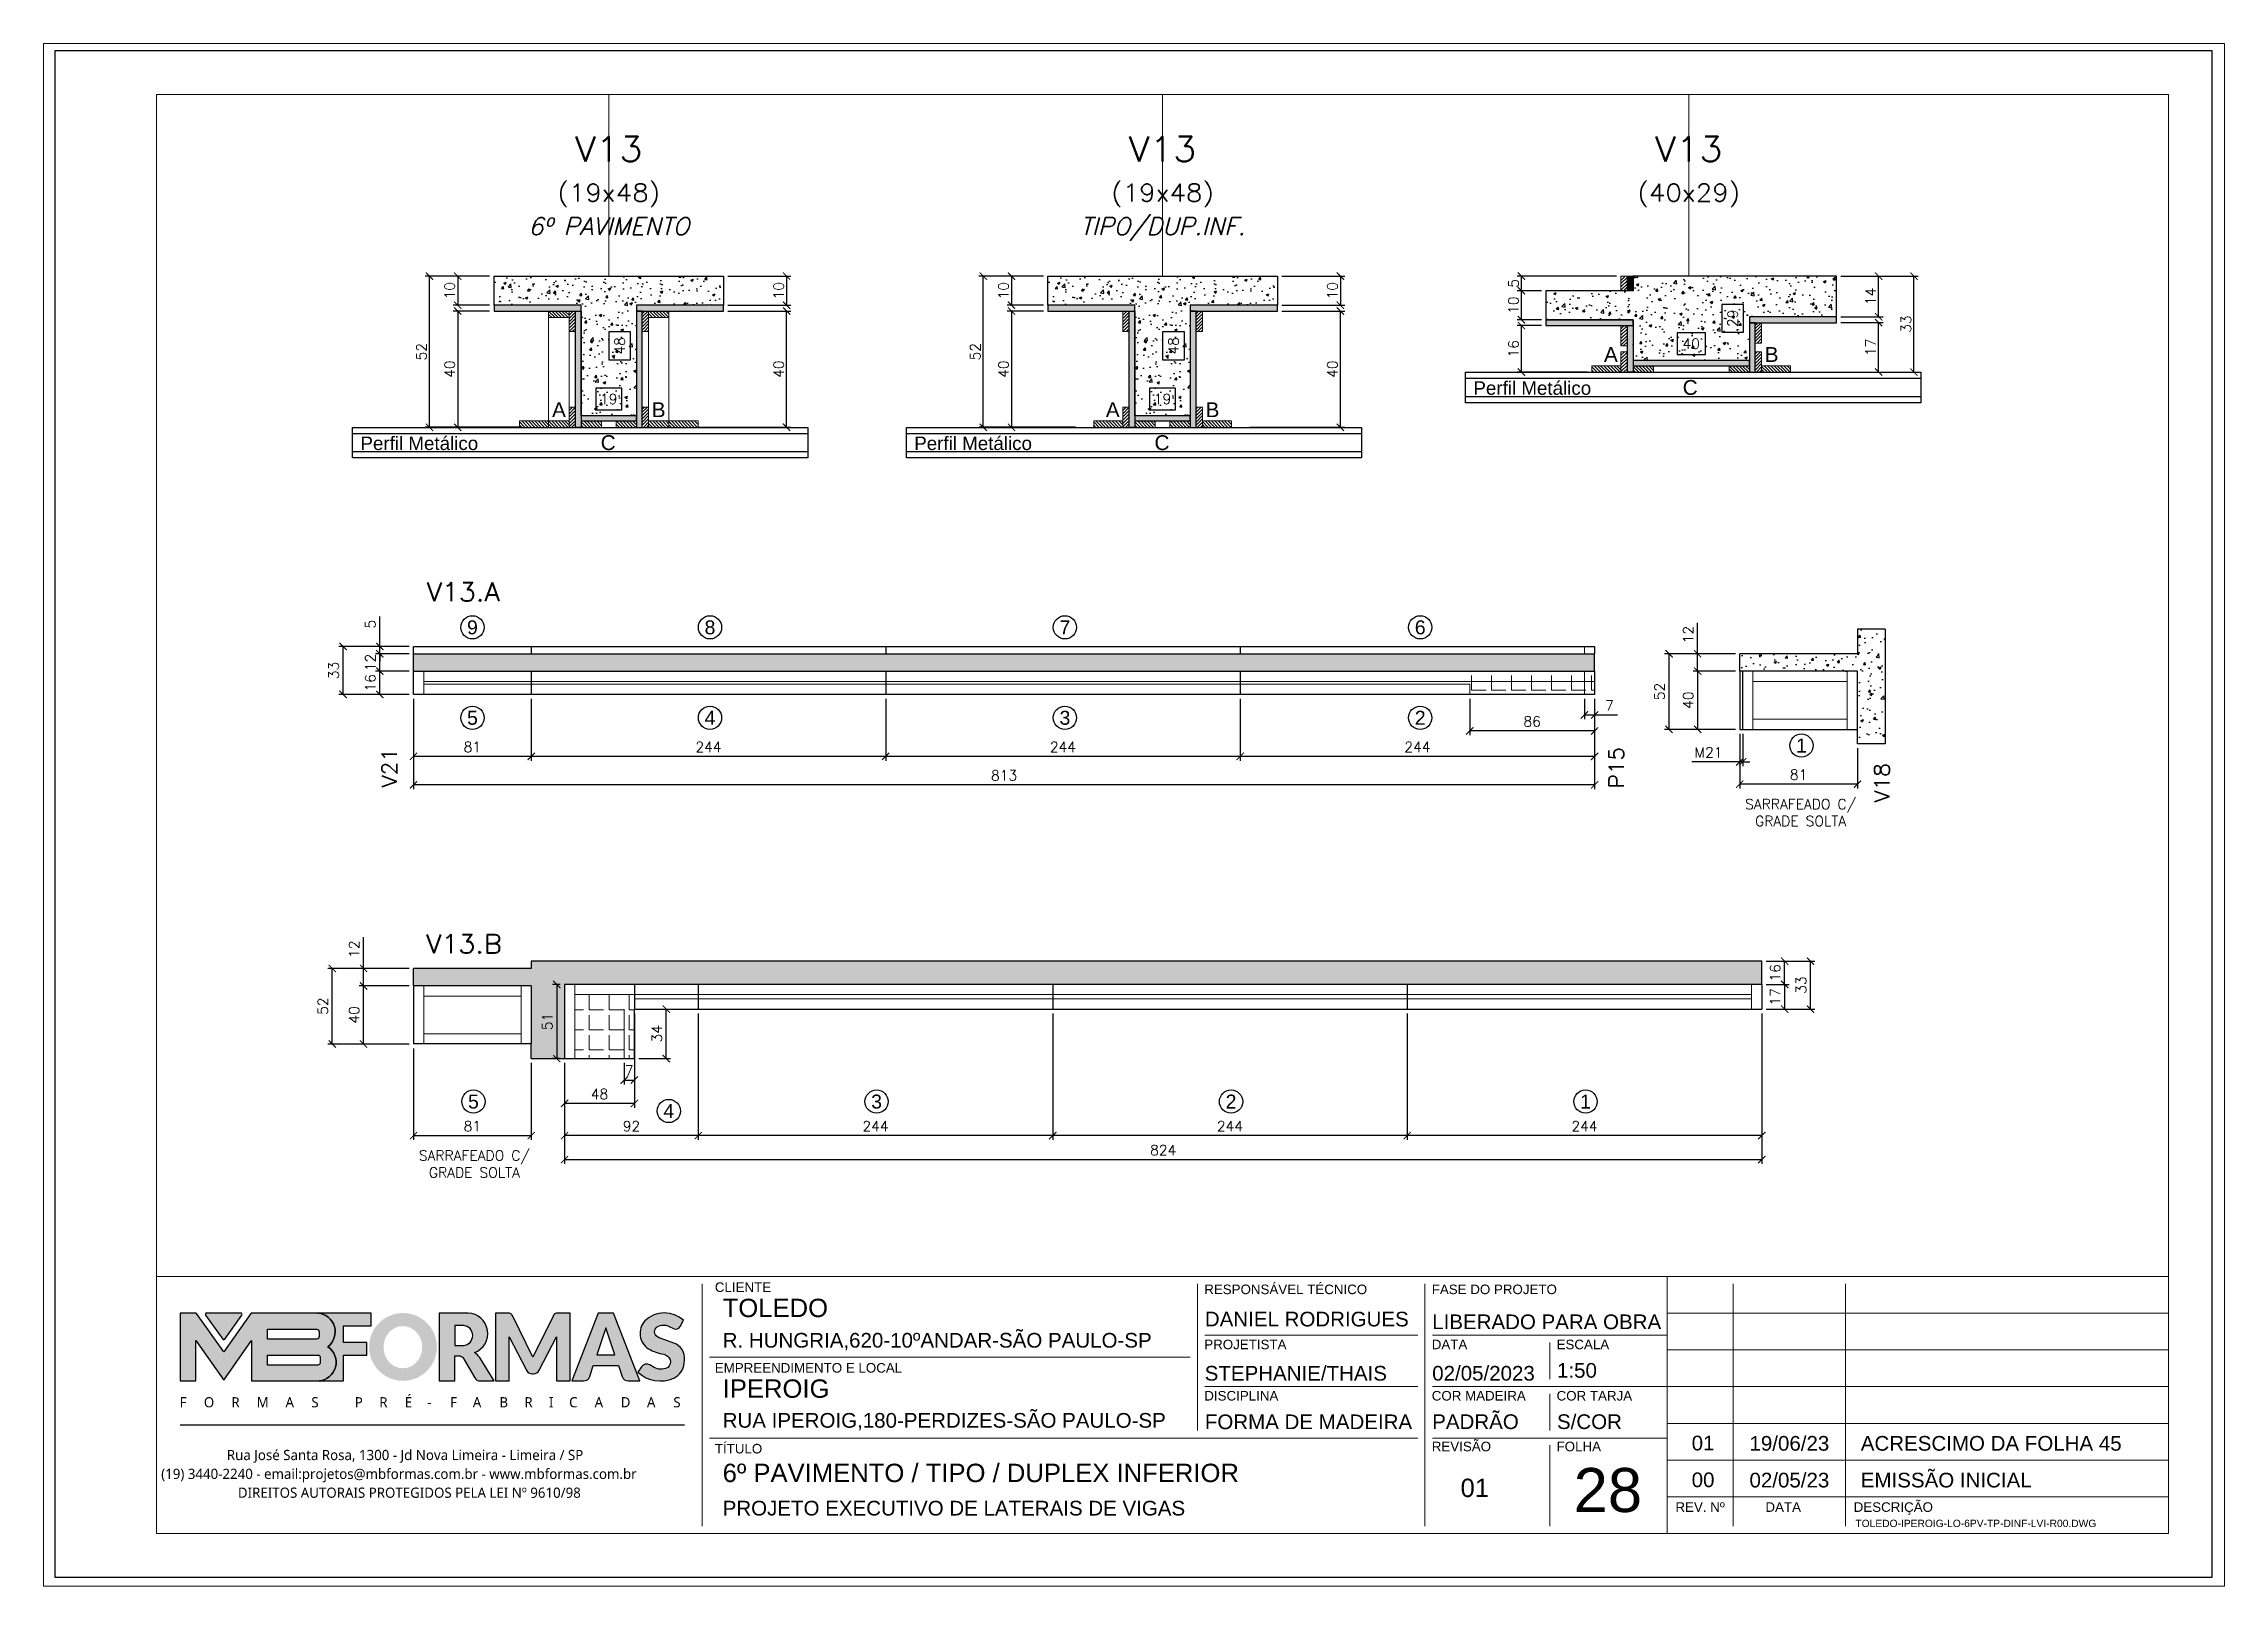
# Paper-space layout '28' of a CAD drawing. Extents: x 399.1 to 428.8, y 284.8 to 305.8.
# The model-space entities are those that its viewports show. They can reach past a viewport. Long polylines and large blocks are cut down to what shows.
import ezdxf
from ezdxf.enums import TextEntityAlignment as Align

# ---------------------------------------------------------------- set-up
doc = ezdxf.new("R2010")
doc.units = 0
doc.header["$PDMODE"] = 2
doc.header["$PDSIZE"] = 10
doc.linetypes.add('CABLIN', pattern=[0.35, 0.25, -0.1])
doc.linetypes.add('HIDDEN', pattern=[9.525, 6.35, -3.175])
doc.layers.get('0').update_dxf_attribs({"lineweight": 13})
doc.layers.get('Defpoints').update_dxf_attribs({"lineweight": 13})
for name, color, linetype in [('Concreto', 250, 'HIDDEN'), ('Cota', 4, 'Continuous'), ('Cota Seção (2x)', 4, 'Continuous'), ('Hachura', 252, 'CABLIN'), ('MB Logo', 255, 'Continuous'), ('Painéis', 200, 'Continuous'), ('Perfil Metálico', 224, 'Continuous'), ('Romaneio', 10, 'Continuous'), ('Texto de Titulo', 7, 'Continuous'), ('Texto Qtd Sarr', 242, 'Continuous')]:
    doc.layers.add(name, color=color, linetype=linetype)
for name, color, linetype, lineweight in [('cotas', 4, 'Continuous', 13), ('FOLHA MB', 7, 'Continuous', 13), ('Madeira', 100, 'Continuous', 13), ('N° Folha', 5, 'Continuous', 13), ('Sarr 2.2x7', 40, 'Continuous', 9), ('Texto Seção', 7, 'Continuous', 15)]:
    doc.layers.add(name, color=color, linetype=linetype, lineweight=lineweight)
doc.layers.add('Laje_Perimetro', color=7, linetype='Continuous', plot=False)
doc.layers.add('VIEW', color=252, linetype='Continuous', lineweight=13, plot=False)
doc.styles.add('ARIAL', font='arial.ttf', dxfattribs={"oblique": 15, "height": 25})
doc.styles.add('MB_C01', font='arial.ttf', dxfattribs={"height": 1.3})
doc.styles.add('MB_C02', font='arial.ttf', dxfattribs={"height": 2})
doc.styles.add('MB_C03', font='arial.ttf', dxfattribs={"height": 2.5})
doc.styles.add('MB_C04', font='arial.ttf', dxfattribs={"height": 6})
doc.styles.add('MtXpl_Lucida_Sans_Un', font='l_10646.ttf')
doc.styles.add('REGUA-120', font='ROMANS.shx', dxfattribs={"height": 15})
doc.styles.add('ROMANS', font='romans.shx')
doc.dimstyles.new('Cota Paínel', dxfattribs={"dimtxt": 7, "dimasz": 5, "dimexe": 3, "dimexo": 3, "dimgap": 3, "dimtad": 1, "dimdec": 1, "dimzin": 12, "dimdsep": 46, "dimtxsty": 'ROMANS', "dimblk": 'ARCHTICK', "dimcen": 0, "dimclrd": 4, "dimclre": 4, "dimclrt": 1, "dimadec": 1, "dimazin": 3, "dimtfac": 1, "dimtdec": 1, "dimtmove": 0, "dimatfit": 3, "dimldrblk": 'OBLIQUE', "dimfxl": 1, "dimtolj": 1, "dimtzin": 12, "dimarcsym": 0})
doc.dimstyles.new('Cota Seção (2x)', dxfattribs={"dimtxt": 7, "dimasz": 5, "dimexe": 3, "dimexo": 3, "dimgap": 2, "dimtad": 3, "dimdec": 1, "dimlfac": 0.5, "dimzin": 12, "dimdsep": 46, "dimtxsty": 'ROMANS', "dimblk": 'ARCHTICK', "dimcen": 0, "dimclrd": 4, "dimclre": 4, "dimclrt": 1, "dimadec": 1, "dimazin": 3, "dimtfac": 1, "dimtdec": 1, "dimtmove": 0, "dimatfit": 3, "dimldrblk": 'OBLIQUE', "dimfxl": 1, "dimtolj": 1, "dimtzin": 12, "dimarcsym": 0})
doc.dimstyles.new('Cota Seção interna', dxfattribs={"dimtxt": 7, "dimasz": 6, "dimexe": 0.18, "dimexo": 2, "dimgap": -4, "dimtad": 3, "dimdec": 1, "dimlfac": 0.5, "dimzin": 12, "dimdsep": 46, "dimtxsty": 'ROMANS', "dimblk": 'ARCHTICK', "dimcen": 0.09, "dimse1": 1, "dimse2": 1, "dimsd1": 1, "dimsd2": 1, "dimclrd": 180, "dimclre": 5, "dimclrt": 1, "dimadec": 0, "dimazin": 3, "dimtfac": 1, "dimtdec": 1, "dimtofl": 0, "dimtmove": 0, "dimatfit": 3, "dimldrblk": 'ARCHTICK', "dimfxl": 1, "dimtolj": 1, "dimtzin": 0, "dimarcsym": 0})
doc.dimstyles.new('PAINEL', dxfattribs={"dimtxt": 7, "dimasz": 5, "dimexe": 3, "dimexo": 3, "dimgap": 3, "dimtad": 1, "dimdec": 1, "dimzin": 12, "dimdsep": 46, "dimtxsty": 'ROMANS', "dimblk": 'ARCHTICK', "dimcen": 0, "dimclrd": 4, "dimclre": 4, "dimclrt": 1, "dimadec": 1, "dimazin": 3, "dimtfac": 1, "dimtdec": 1, "dimtmove": 0, "dimatfit": 3, "dimldrblk": 'OBLIQUE', "dimfxl": 1, "dimtolj": 1, "dimtzin": 12, "dimarcsym": 0})
pattern_1 = [(315, (2642.5429, -6806.3843), (1.12253202, 1.12253202), [])]
pattern_2 = [(45, (-12014.8336, 24463.8796), (-1.12253202, 1.12253202), [])]
pattern_3 = [(45, (-12014.8336, 24485.8796), (-1.12253202, 1.12253202), [])]
pattern_4 = [(315, (3023.7331, -6806.3843), (1.12253202, 1.12253202), [])]
pattern_5 = [(45, (-11633.6433, 24463.8796), (-1.12253202, 1.12253202), [])]
pattern_6 = [(45, (-11633.6433, 24485.8796), (-1.12253202, 1.12253202), [])]

psp = doc.layouts.new('28')

msp = doc.modelspace()

# ---------------------------------------------------------------- texts
at = {"layer": 'N° Folha', "color": 5, "style": 'MB_C04'}
msp.add_text('28', height=30.306, dxfattribs=at).set_placement((-19630.93, 677))
at = {"layer": 'Painéis', "color": 1, "char_height": 7, "attachment_point": 5, "style": 'ROMANS'}
for insert in [(-19474.69, 1158.23), (-20387.57, 916.45)]:
    msp.add_mtext('\\A1;SARRAFEADO C/\\PGRADE SOLTA', dxfattribs=dict(at, insert=insert))
at = {"layer": 'Romaneio', "color": 0, "style": 'ARIAL'}
for s, p in [('9', (-20388.94, 1285.67)), ('8', (-20225.43, 1285.67)), ('7', (-19981.12, 1285.67)), ('6', (-19736.56, 1285.67)), ('5', (-20388.94, 1223.45)), ('4', (-20225.43, 1223.45)), ('3', (-19981.12, 1223.45)), ('2', (-19736.56, 1223.45)), ('1', (-19474.18, 1204.31)), ('5', (-20388.27, 959.41)), ('3', (-20110.77, 959.41)), ('2', (-19866.77, 959.41)), ('1', (-19622.77, 959.41)), ('4', (-20253.79, 952.91))]:
    msp.add_text(s, height=9.6, dxfattribs=at).set_placement(p, align=Align.MIDDLE_CENTER)
at = {"layer": 'Texto Seção', "color": 0, "linetype": 'Continuous', "style": 'ARIAL'}
for s, p in [('A', (-19605.31, 1473.39)), ('B', (-19494.65, 1473.39)), ('C', (-19550.73, 1450.72)), ('A', (-20329.4, 1435.39)), ('B', (-20260.75, 1435.39)), ('A', (-19948.21, 1435.39)), ('B', (-19879.56, 1435.39)), ('C', (-20295.51, 1412.72)), ('C', (-19914.32, 1412.72))]:
    msp.add_text(s, height=10.22, dxfattribs=at).set_placement(p, align=Align.MIDDLE_CENTER)
at = {"layer": 'Texto Seção', "style": 'ARIAL'}
for p in [(-19659.41, 1450.28), (-20425.51, 1412.28), (-20044.32, 1412.28)]:
    msp.add_text('Perfil Metálico', height=9.24, dxfattribs=at).set_placement(p, align=Align.MIDDLE_CENTER)
at = {"layer": 'Texto Seção', "style": 'REGUA-120', "width": 1.05}
for s, p in [('V13.A', (-20420.52, 1303.59)), ('V13.B', (-20420.84, 1061.42))]:
    msp.add_text(s, height=13, dxfattribs=at).set_placement(p)
for s, p in [('P15', (-19601.5, 1189.06)), ('V21', (-20446.14, 1189.06)), ('V18', (-19418.76, 1178.65))]:
    msp.add_text(s, height=10.4, rotation=90, dxfattribs=at).set_placement(p, align=Align.MIDDLE_CENTER)

# ---------------------------------------------------------------- blocks, each defined once
blk = doc.blocks.new('MB-NOVO')
at = {"layer": 'MB Logo', "linetype": 'Continuous'}
h = blk.add_hatch(color=256, dxfattribs=at)
h.dxf.hatch_style = 1
h.set_gradient(color1=(242, 132, 69), color2=(247, 180, 141), rotation=90, tint=1)
h.paths.add_polyline_path([(-18529.6, 10980.8), (-18475.7, 10980.8, 0.706757), (-18468.7, 11008, 0.681802), (-18476.7, 11034.9), (-18529.4, 11034.9, 0.243712), (-18530.2, 11034.5), (-18551.7, 11003.9), (-18573.3, 11034.5, 0.243712), (-18574.1, 11034.9), (-18586.5, 11034.9), (-18586.5, 10980.8), (-18573.9, 10980.8), (-18573.9, 11012.9), (-18551.7, 10981.5), (-18529.6, 11012.9)])
h.paths.add_polyline_path([(-18516.8, 11014.1), (-18516.8, 11022), (-18477.8, 11022, -0.414214), (-18475.8, 11020), (-18475.8, 11016.1, -0.414214), (-18477.8, 11014.1)], flags=16)
h.paths.add_polyline_path([(-18516.8, 11001.4), (-18476.8, 11001.4, -0.414214), (-18474.8, 10999.4), (-18474.8, 10995.5, -0.414214), (-18476.8, 10993.5), (-18516.8, 10993.5)], flags=16)
at = {"layer": 'MB Logo', "true_color": 0x262626}
h = blk.add_hatch(color=250, dxfattribs=at)
h.dxf.hatch_style = 1
h.paths.add_polyline_path([(-18537.3, 11033.3, 0.60809), (-18538.1, 11034.9), (-18565.3, 11034.9, 0.60809), (-18566.1, 11033.3), (-18552.5, 11014, 0.518202), (-18550.9, 11014)])
h = blk.add_hatch(color=250, dxfattribs=at)
h.dxf.hatch_style = 1
h.paths.add_polyline_path([(-18456.2, 11011.3), (-18456.2, 11024.6), (-18434.2, 11024.6), (-18434.2, 11034.9), (-18476.7, 11034.9, -0.681802), (-18468.7, 11008, -0.706757), (-18475.7, 10980.8), (-18456.2, 10980.8), (-18456.2, 11001.4), (-18437.8, 11001.4), (-18437.8, 11011.3)])
h = blk.add_hatch(color=250, dxfattribs=at)
h.dxf.hatch_style = 1
h.paths.add_polyline_path([(-18435.9, 11007.9, 1), (-18381.9, 11007.9, 1)])
edge = h.paths.add_edge_path(flags=16)
edge.add_ellipse((-18409, 11007.7), major_axis=(0, 16.8), ratio=0.916255, start_angle=0, end_angle=360)
h = blk.add_hatch(color=250, dxfattribs=at)
h.dxf.hatch_style = 1
h.paths.add_polyline_path([(-18357, 11034.9), (-18380.2, 11034.9), (-18380.2, 10980.8), (-18367.6, 10980.8), (-18367.6, 11000.7), (-18363.4, 11000.7, -0.195765), (-18360.9, 10998.9), (-18351.8, 10983.2, 0.261385), (-18347.5, 10980.8), (-18336.4, 10980.8), (-18347.5, 10999, 0.082429), (-18349.6, 11001.5), (-18351.9, 11003.4, 0.81838)])
h.paths.add_polyline_path([(-18360.8, 11009), (-18367.6, 11009), (-18367.6, 11025), (-18360.8, 11025, -0.92578)], flags=16)
h = blk.add_hatch(color=250, dxfattribs=at)
h.dxf.hatch_style = 1
h.paths.add_polyline_path([(-18286.6, 11015.9), (-18286.6, 10980.8), (-18275.8, 10980.8), (-18275.8, 11034.9), (-18286.6, 11034.9, 0.216647), (-18289.4, 11032.4), (-18305.5, 10999.8), (-18321.6, 11032.7, 0.199908), (-18324.3, 11034.9), (-18335.2, 11034.9), (-18335.2, 10980.8), (-18324.3, 10980.8), (-18324.3, 11015.9), (-18310.4, 10989.3, 0.279644), (-18306, 10986.6, 0.340986), (-18300.5, 10989.3)])
h = blk.add_hatch(color=250, dxfattribs=at)
h.dxf.hatch_style = 1
h.paths.add_polyline_path([(-18274.4, 10980.8), (-18265, 10980.8, 0.322517), (-18260.2, 10984.3), (-18257.3, 10993), (-18237.2, 10993), (-18234.3, 10984.3, 0.322517), (-18229.5, 10980.8), (-18220.3, 10980.8), (-18241.2, 11034.9), (-18253.4, 11034.9)])
h.paths.add_polyline_path([(-18254.4, 11001.6), (-18247.3, 11023), (-18240.1, 11001.6)], flags=16)
h = blk.add_hatch(color=250, dxfattribs=at)
h.dxf.hatch_style = 1
h.paths.add_polyline_path([(-18206, 11024, -0.247671), (-18196.9, 11024.3), (-18193.5, 11022.5, 0.40799), (-18188.2, 11024.1), (-18185.4, 11029.1, 0.392837), (-18216.2, 11028.7, 0.467779), (-18213.3, 11006.3, 0.077523), (-18201.2, 11002.1, -0.214206), (-18196.1, 10997.9, -0.284295), (-18198.2, 10991.4, -0.26924), (-18208.8, 10991.6), (-18212.2, 10993.6, 0.407727), (-18219, 10992.1), (-18221.8, 10987.7, 0.296878), (-18193.2, 10983.1, 0.272251), (-18184.9, 10995.3), (-18184.6, 10997.9, 0.348906), (-18193.7, 11011.2), (-18200.4, 11013.5, -0.045018), (-18205.8, 11015.7, -0.618284)])
at = {"layer": 'MB Logo', "linetype": 'Continuous'}
blk.add_line((-18586.5, 10945.9), (-18184.8, 10945.9), dxfattribs=at)
at = {"layer": 'MB Logo', "color": 23, "linetype": 'Continuous', "true_color": 0xf28445}
for points in [[(-18573.3, 11034.5, 0.243712), (-18574.1, 11034.9), (-18586.5, 11034.9), (-18586.5, 10980.8), (-18573.9, 10980.8), (-18573.9, 11012.9), (-18551.7, 10981.5), (-18529.6, 11012.9), (-18529.6, 10980.8), (-18475.7, 10980.8, 0.706757), (-18468.7, 11008, 0.681802), (-18476.7, 11034.9), (-18529.4, 11034.9, 0.243712), (-18530.2, 11034.5), (-18551.7, 11003.9)], [(-18516.8, 11022), (-18477.8, 11022, -0.414214), (-18475.8, 11020), (-18475.8, 11016.1, -0.414214), (-18477.8, 11014.1), (-18516.8, 11014.1)], [(-18516.8, 11001.4), (-18476.8, 11001.4, -0.414214), (-18474.8, 10999.4), (-18474.8, 10995.5, -0.414214), (-18476.8, 10993.5), (-18516.8, 10993.5)]]:
    blk.add_lwpolyline(points, format="xyb", close=True, dxfattribs=at)
at = {"layer": 'MB Logo', "color": 250, "true_color": 0x262626}
for points in [[(-18537.3, 11033.3, 0.60809), (-18538.1, 11034.9), (-18565.3, 11034.9, 0.60809), (-18566.1, 11033.3), (-18552.5, 11014, 0.518202), (-18550.9, 11014)], [(-18437.8, 11011.3), (-18456.2, 11011.3), (-18456.2, 11024.6), (-18434.2, 11024.6), (-18434.2, 11034.9), (-18476.7, 11034.9, -0.681802), (-18468.7, 11008, -0.706757), (-18475.7, 10980.8), (-18456.2, 10980.8), (-18456.2, 11001.4), (-18437.8, 11001.4)], [(-18347.5, 10980.8), (-18336.4, 10980.8), (-18347.5, 10999, 0.082429), (-18349.6, 11001.5), (-18351.9, 11003.4, 0.81838), (-18357, 11034.9), (-18380.2, 11034.9), (-18380.2, 10980.8), (-18367.6, 10980.8), (-18367.6, 11000.7), (-18363.4, 11000.7, -0.209789), (-18360.8, 10998.7), (-18351.8, 10983.2, 0.261385)], [(-18286.6, 11015.9), (-18286.6, 10980.8), (-18275.8, 10980.8), (-18275.8, 11034.9), (-18286.6, 11034.9, 0.216647), (-18289.4, 11032.4), (-18305.5, 10999.8), (-18321.5, 11032.4, 0.216647), (-18324.3, 11034.9), (-18335.2, 11034.9), (-18335.2, 10980.8), (-18324.3, 10980.8), (-18324.3, 11015.9), (-18310.4, 10989.3, 0.279644), (-18306, 10986.6), (-18304.9, 10986.6, 0.279644), (-18300.5, 10989.3)], [(-18265, 10980.8, 0.322517), (-18260.2, 10984.3), (-18257.3, 10993), (-18237.2, 10993), (-18234.3, 10984.3, 0.322517), (-18229.5, 10980.8), (-18220.3, 10980.8), (-18241.2, 11034.9), (-18253.4, 11034.9), (-18274.4, 10980.8)], [(-18206.2, 11015.9, -0.549626), (-18206.4, 11023.8, -0.258723), (-18196.9, 11024.3), (-18193.5, 11022.5, 0.40799), (-18188.2, 11024.1), (-18185.4, 11029.1, 0.392837), (-18216.2, 11028.7, 0.467779), (-18213.3, 11006.3, 0.077523), (-18201.2, 11002.1, -0.203897), (-18196.3, 10998.2), (-18196.1, 10997.8, -0.267611), (-18198, 10991.6), (-18198.5, 10991.3, -0.261145), (-18208.8, 10991.6), (-18212.2, 10993.6, 0.407727), (-18219, 10992.1), (-18221.8, 10987.7, 0.296878), (-18193.2, 10983.1, 0.265963), (-18184.9, 10994.9), (-18184.7, 10997.6, 0.340466), (-18193.1, 11011), (-18200.4, 11013.5, -0.049298)], [(-18367.6, 11009), (-18360.8, 11009, 0.92578), (-18360.8, 11025), (-18367.6, 11025)]]:
    blk.add_lwpolyline(points, format="xyb", close=True, dxfattribs=at)
blk.add_lwpolyline([(-18247.3, 11023), (-18254.4, 11001.6), (-18240.1, 11001.6)], close=True, dxfattribs=at)
at = {"layer": 'MB Logo', "color": 250, "true_color": 0x262626, "style": 'MtXpl_Lucida_Sans_Un'}
for s, height, p in [('F', 8.12, (-18586.8, 10959.8)), ('O', 8.12, (-18567.5, 10959.8)), ('R', 8.12, (-18545.6, 10959.8)), ('M', 8.12, (-18525.4, 10959.8)), ('A', 8.12, (-18502.5, 10959.8)), ('S', 8.12, (-18481.9, 10959.8)), ('P', 8.12, (-18447.3, 10959.8)), ('R', 8.12, (-18427.8, 10959.8)), ('É', 8.12, (-18407.5, 10959.8)), ('-', 8.12, (-18389.6, 10959.8)), ('F', 8.12, (-18371.4, 10959.8)), ('A', 8.12, (-18353.3, 10959.8)), ('B', 8.12, (-18332.1, 10959.8)), ('R', 8.12, (-18312.2, 10959.8)), ('I', 8.12, (-18292.7, 10959.8)), ('C', 8.12, (-18276.6, 10959.8)), ('A', 8.12, (-18256.3, 10959.8)), ('D', 8.12, (-18235.5, 10959.8)), ('A', 8.12, (-18214.6, 10959.8)), ('S', 8.12, (-18193.6, 10959.8)), ('DIREITOS AUTORAIS PROTEGIDOS PELA LEI Nº 9610/98', 8.122, (-18540.4, 10887.8))]:
    blk.add_text(s, height=height, dxfattribs=at).set_placement(p)
at = {"layer": 'MB Logo', "style": 'MtXpl_Lucida_Sans_Un'}
for s, p in [('Rua José Santa Rosa, 1300 - Jd Nova Limeira - Limeira / SP', (-18549.2, 10917.8)), ('(19) 3440-2240 - email:projetos@mbformas.com.br - www.mbformas.com.br', (-18601.5, 10902.8))]:
    blk.add_text(s, height=8.122, dxfattribs=at).set_placement(p)
blk = doc.blocks.new('A$C169d8357')
at = {"layer": 'FOLHA MB', "color": 1}
for p, q in [((1109.8, 356.7), (70, 356.7)), ((445.6, 351.7), (445.6, 185)), ((786.6, 351.7), (786.6, 250.7)), ((943.1, 351.7), (943.1, 185)), ((1109.8, 356.7), (1109.8, 179.9)), ((1455, 356.7), (1109.8, 356.7)), ((1155.3, 185), (1155.3, 351.7)), ((1232.6, 351.7), (1232.6, 185)), ((1455, 331.5), (1109.8, 331.5)), ((938.1, 316.3), (791.6, 316.3)), ((1109.8, 316.3), (948.2, 316.3)), ((781.5, 301.2), (450.7, 301.2)), ((1029, 311.3), (1029, 286)), ((1455, 306.2), (1109.8, 306.2)), ((938.1, 281), (791.6, 281)), ((1109.8, 281), (948.2, 281)), ((1029, 275.9), (1029, 250.7)), ((1455, 281), (1109.8, 281)), ((1455, 255.7), (1109.8, 255.7)), ((938.1, 245.6), (450.7, 245.6)), ((1109.8, 245.6), (948.2, 245.6)), ((1029, 240.6), (1029, 185)), ((1455, 230.4), (1109.8, 230.4)), ((1455, 205.2), (1109.8, 205.2))]:
    blk.add_line(p, q, dxfattribs=at)
for points in [[(0, 1199.9), (0, 149.9), (1485, 149.9), (1485, 1199.9)], [(70, 1169.9), (70, 179.9), (1455, 179.9), (1455, 1169.9)]]:
    blk.add_lwpolyline(points, close=True, dxfattribs=at)
at = {"layer": 'MB Logo', "xscale": 0.8642040370897565, "yscale": 0.8642040370897565, "zscale": 0.8642040370897565}
blk.add_blockref('MB-NOVO', (16148.7, -9204.8), dxfattribs=at)
at = {"layer": 'FOLHA MB', "color": 6}
for s, height, style, p in [('CLIENTE', 6.57, 'MB_C01', (454.3, 346.1)), ('RESPONSÁVEL TÉCNICO', 6.566, 'MB_C01', (791.2, 344.6)), ('FASE DO PROJETO', 6.566, 'MB_C01', (947.8, 344.6)), ('R. HUNGRIA,620-10ºANDAR-SÃO PAULO-SP', 10.102, 'MB_C02', (459.7, 307.8)), ('PROJETISTA', 6.57, 'MB_C01', (791.2, 306.7)), ('DATA', 6.57, 'MB_C01', (947.8, 306.7)), ('ESCALA', 6.57, 'MB_C01', (1033.7, 306.7)), ('EMPREENDIMENTO E LOCAL', 6.566, 'MB_C01', (454.3, 290.6)), ('DISCIPLINA', 6.57, 'MB_C01', (791.2, 271.4)), ('COR MADEIRA', 6.566, 'MB_C01', (947.8, 271.4)), ('COR TARJA', 6.57, 'MB_C01', (1033.7, 271.4)), ('RUA IPEROIG,180-PERDIZES-SÃO PAULO-SP', 10.102, 'MB_C02', (459.7, 252.7)), ('TÍTULO', 6.57, 'MB_C01', (454.3, 235)), ('REVISÃO', 6.57, 'MB_C01', (947.8, 236.5)), ('FOLHA', 6.57, 'MB_C01', (1033.7, 236.5)), ('PROJETO EXECUTIVO DE LATERAIS DE VIGAS', 10.102, 'MB_C02', (459.7, 192.3))]:
    blk.add_text(s, height=height, dxfattribs=dict(at, style=style)).set_placement(p)
at = {"layer": 'FOLHA MB', "color": 5}
for s, height, style, p in [('TOLEDO', 12.63, 'MB_C03', (459.7, 328.8)), ('DANIEL RODRIGUES', 10.102, 'MB_C02', (791.6, 322.4)), ('LIBERADO PARA OBRA', 10.102, 'MB_C02', (948.1, 320.5)), ('IPEROIG', 12.63, 'MB_C03', (459.7, 273.3)), ('STEPHANIE/THAIS', 10.102, 'MB_C02', (791.5, 285.1)), ('02/05/2023', 10.1, 'MB_C02', (948.1, 285.1)), ('1:50', 10.1, 'MB_C02', (1034, 287.1)), ('FORMA DE MADEIRA', 10.102, 'MB_C02', (791.6, 251.7)), ('PADRÃO', 10.1, 'MB_C02', (948.1, 251.8)), ('S/COR', 10.1, 'MB_C02', (1034, 251.8)), ('01', 10.1, 'MB_C02', (1126.7, 237.1)), ('19/06/23', 10.1, 'MB_C02', (1166.5, 236.9)), ('ACRESCIMO DA FOLHA 45', 10.102, 'MB_C02', (1243.1, 236.9)), ('6º PAVIMENTO / TIPO / DUPLEX INFERIOR', 12.628, 'MB_C03', (459.7, 215.3)), ('01', 12.63, 'MB_C03', (967.6, 205)), ('00', 10.1, 'MB_C02', (1126.7, 211.8)), ('02/05/23', 10.1, 'MB_C02', (1166.5, 211.6)), ('EMISSÃO INICIAL', 10.102, 'MB_C02', (1243.1, 211.6))]:
    blk.add_text(s, height=height, dxfattribs=dict(at, style=style)).set_placement(p)
at = {"layer": 'FOLHA MB', "color": 6, "style": 'MB_C01'}
for s, p in [('REV. Nº', (1132.5, 198.1)), ('DATA', (1189.7, 198.1)), ('DESCRIÇÃO', (1265.5, 198.1))]:
    blk.add_text(s, height=6.57, dxfattribs=at).set_placement(p, align=Align.MIDDLE_CENTER)
at = {"layer": 'FOLHA MB', "insert": (1239.4, 189.4), "char_height": 5.051, "width": 210.818, "attachment_point": 1, "style": 'MB_C04'}
blk.add_mtext('TOLEDO-IPEROIG-LO-6PV-TP-DINF-LVI-R00.DWG', dxfattribs=at)
blk = doc.blocks.new('_ArchTick')
at = {"color": 0, "linetype": 'ByBlock', "const_width": 0.15}
blk.add_lwpolyline([(-0.5, -0.5), (0.5, 0.5)], dxfattribs=at)
blk = doc.blocks.new('*D796')
at = {"layer": 'cotas', "color": 4, "lineweight": -2, "transparency": 16777216}
for p, q in [((-19516.6, 1212.5), (-19516.6, 1174.8)), ((-19435.6, 1202.5), (-19435.6, 1174.8)), ((-19435.6, 1177.8), (-19516.6, 1177.8))]:
    blk.add_line(p, q, dxfattribs=at)
at = {"layer": 'Defpoints', "color": 0, "transparency": 16777216}
for p in [(-19516.6, 1215.5), (-19435.6, 1205.5), (-19516.6, 1177.8)]:
    blk.add_point(p, dxfattribs=at)
at = {"layer": 'cotas', "color": 4, "lineweight": -2, "transparency": 16777216, "xscale": 5, "yscale": 5, "zscale": 5, "rotation": 180}
blk.add_blockref('_ArchTick', (-19516.6, 1177.8), dxfattribs=at)
at = {"layer": 'cotas', "color": 4, "lineweight": -2, "transparency": 16777216, "xscale": 5, "yscale": 5, "zscale": 5}
blk.add_blockref('_ArchTick', (-19435.6, 1177.8), dxfattribs=at)
at = {"layer": 'cotas', "color": 1, "transparency": 16777216, "insert": (-19476.1, 1184.3), "char_height": 7, "attachment_point": 5, "style": 'ROMANS'}
blk.add_mtext('\\A1;81', dxfattribs=at)
blk = doc.blocks.new('_OBLIQUE')
at = {"color": 0, "linetype": 'ByBlock', "lineweight": -2}
for p, q in [((0, 0), (-1, 0)), ((-0.5, -0.5), (0.5, 0.5))]:
    blk.add_line(p, q, dxfattribs=at)
blk = doc.blocks.new('*D797')
at = {"layer": 'cotas', "color": 4, "lineweight": -2, "transparency": 16777216}
for p, q in [((-19516.6, 1212.5), (-19516.6, 1190.1)), ((-19514.6, 1212.5), (-19514.6, 1190.1)), ((-19516.6, 1193.1), (-19549.6, 1193.1)), ((-19514.6, 1193.1), (-19516.6, 1193.1)), ((-19514.6, 1193.1), (-19509.6, 1193.1))]:
    blk.add_line(p, q, dxfattribs=at)
at = {"layer": 'Defpoints', "color": 0, "transparency": 16777216}
for p in [(-19516.6, 1215.5), (-19514.6, 1215.5), (-19516.6, 1193.1)]:
    blk.add_point(p, dxfattribs=at)
at = {"layer": 'cotas', "color": 4, "lineweight": -2, "transparency": 16777216, "xscale": 5, "yscale": 5, "zscale": 5}
blk.add_blockref('_ArchTick', (-19516.6, 1193.1), dxfattribs=at)
at = {"layer": 'cotas', "color": 4, "lineweight": -2, "transparency": 16777216, "xscale": 5, "yscale": 5, "zscale": 5, "rotation": 180}
blk.add_blockref('_ArchTick', (-19514.6, 1193.1), dxfattribs=at)
at = {"layer": 'cotas', "color": 1, "transparency": 16777216, "insert": (-19538.1, 1199.6), "char_height": 7, "attachment_point": 5, "style": 'ROMANS'}
blk.add_mtext('\\A1;M21', dxfattribs=at)
blk = doc.blocks.new('*D802')
at = {"layer": 'Cota', "color": 4, "lineweight": -2, "transparency": 16777216}
for p, q in [((-19519.6, 1255.5), (-19548.6, 1255.5)), ((-19545.6, 1255.5), (-19545.6, 1215.5)), ((-19519.6, 1215.5), (-19548.6, 1215.5))]:
    blk.add_line(p, q, dxfattribs=at)
at = {"layer": 'Defpoints', "color": 0, "transparency": 16777216}
for p in [(-19516.6, 1255.5), (-19545.6, 1215.5), (-19516.6, 1215.5)]:
    blk.add_point(p, dxfattribs=at)
at = {"layer": 'Cota', "color": 4, "lineweight": -2, "transparency": 16777216, "xscale": 5, "yscale": 5, "zscale": 5}
for p, rotation in [((-19545.6, 1255.5), 90), ((-19545.6, 1215.5), 270)]:
    blk.add_blockref('_ArchTick', p, dxfattribs=dict(at, rotation=rotation))
at = {"layer": 'Cota', "color": 1, "transparency": 16777216, "insert": (-19552.1, 1235.5), "char_height": 7, "attachment_point": 5, "rotation": 90, "style": 'ROMANS'}
blk.add_mtext('\\A1;40', dxfattribs=at)
blk = doc.blocks.new('*D803')
at = {"layer": 'Cota', "color": 4, "lineweight": -2, "transparency": 16777216}
for p, q in [((-19545.6, 1267.5), (-19545.6, 1288.8)), ((-19519.6, 1267.5), (-19548.6, 1267.5)), ((-19545.6, 1255.5), (-19545.6, 1267.5)), ((-19519.6, 1255.5), (-19548.6, 1255.5))]:
    blk.add_line(p, q, dxfattribs=at)
at = {"layer": 'Defpoints', "color": 0, "transparency": 16777216}
for p in [(-19545.6, 1267.5), (-19516.6, 1267.5), (-19516.6, 1255.5)]:
    blk.add_point(p, dxfattribs=at)
at = {"layer": 'Cota', "color": 4, "lineweight": -2, "transparency": 16777216, "xscale": 5, "yscale": 5, "zscale": 5}
for p, rotation in [((-19545.6, 1267.5), 90), ((-19545.6, 1255.5), 270)]:
    blk.add_blockref('_ArchTick', p, dxfattribs=dict(at, rotation=rotation))
at = {"layer": 'Cota', "color": 1, "transparency": 16777216, "insert": (-19552.1, 1280.7), "char_height": 7, "attachment_point": 5, "rotation": 90, "style": 'ROMANS'}
blk.add_mtext('\\A1;12', dxfattribs=at)
blk = doc.blocks.new('*D804')
at = {"layer": 'Cota', "color": 4, "lineweight": -2, "transparency": 16777216}
for p, q in [((-19519.6, 1267.5), (-19568.3, 1267.5)), ((-19565.3, 1215.5), (-19565.3, 1267.5)), ((-19519.6, 1215.5), (-19568.3, 1215.5))]:
    blk.add_line(p, q, dxfattribs=at)
at = {"layer": 'Defpoints', "color": 0, "transparency": 16777216}
for p in [(-19565.3, 1267.5), (-19516.6, 1267.5), (-19516.6, 1215.5)]:
    blk.add_point(p, dxfattribs=at)
at = {"layer": 'Cota', "color": 4, "lineweight": -2, "transparency": 16777216, "xscale": 5, "yscale": 5, "zscale": 5}
for p, rotation in [((-19565.3, 1267.5), 90), ((-19565.3, 1215.5), 270)]:
    blk.add_blockref('_ArchTick', p, dxfattribs=dict(at, rotation=rotation))
at = {"layer": 'Cota', "color": 1, "transparency": 16777216, "insert": (-19571.8, 1241.5), "char_height": 7, "attachment_point": 5, "rotation": 90, "style": 'ROMANS'}
blk.add_mtext('\\A1;52', dxfattribs=at)
blk = doc.blocks.new('*D801')
at = {"layer": 'Cota', "color": 4, "lineweight": -2, "transparency": 16777216}
for p, q in [((-19623.5, 1236.5), (-19623.5, 1222.4)), ((-19616.5, 1236.5), (-19616.5, 1222.4)), ((-19623.5, 1225.4), (-19616.5, 1225.4)), ((-19616.5, 1225.4), (-19600.8, 1225.4))]:
    blk.add_line(p, q, dxfattribs=at)
at = {"layer": 'Defpoints', "color": 0, "transparency": 16777216}
for p in [(-19623.5, 1239.5), (-19616.5, 1239.5), (-19616.5, 1225.4)]:
    blk.add_point(p, dxfattribs=at)
at = {"layer": 'Cota', "color": 4, "lineweight": -2, "transparency": 16777216, "xscale": 5, "yscale": 5, "zscale": 5, "rotation": 180}
blk.add_blockref('_ArchTick', (-19623.5, 1225.4), dxfattribs=at)
at = {"layer": 'Cota', "color": 4, "lineweight": -2, "transparency": 16777216, "xscale": 5, "yscale": 5, "zscale": 5}
blk.add_blockref('_ArchTick', (-19616.5, 1225.4), dxfattribs=at)
at = {"layer": 'Cota', "color": 1, "transparency": 16777216, "insert": (-19606.2, 1231.9), "char_height": 7, "attachment_point": 5, "style": 'ROMANS'}
blk.add_mtext('\\A1;7', dxfattribs=at)
blk = doc.blocks.new('*D805')
at = {"layer": 'Cota', "color": 4, "lineweight": -2, "transparency": 16777216}
for p, q in [((-19702.5, 1236.5), (-19702.5, 1211.4)), ((-19616.5, 1236.5), (-19616.5, 1211.4)), ((-19616.5, 1214.4), (-19702.5, 1214.4))]:
    blk.add_line(p, q, dxfattribs=at)
at = {"layer": 'Defpoints', "color": 0, "transparency": 16777216}
for p in [(-19702.5, 1239.5), (-19616.5, 1239.5), (-19702.5, 1214.4)]:
    blk.add_point(p, dxfattribs=at)
at = {"layer": 'Cota', "color": 4, "lineweight": -2, "transparency": 16777216, "xscale": 5, "yscale": 5, "zscale": 5, "rotation": 180}
blk.add_blockref('_ArchTick', (-19702.5, 1214.4), dxfattribs=at)
at = {"layer": 'Cota', "color": 4, "lineweight": -2, "transparency": 16777216, "xscale": 5, "yscale": 5, "zscale": 5}
blk.add_blockref('_ArchTick', (-19616.5, 1214.4), dxfattribs=at)
at = {"layer": 'Cota', "color": 1, "transparency": 16777216, "insert": (-19659.5, 1220.9), "char_height": 7, "attachment_point": 5, "style": 'ROMANS'}
blk.add_mtext('\\A1;86', dxfattribs=at)
blk = doc.blocks.new('*D806')
at = {"layer": 'Cota', "color": 4, "lineweight": -2, "transparency": 16777216}
for p, q in [((-19860.5, 1236.5), (-19860.5, 1193.9)), ((-19616.5, 1236.5), (-19616.5, 1193.9)), ((-19616.5, 1196.9), (-19860.5, 1196.9))]:
    blk.add_line(p, q, dxfattribs=at)
at = {"layer": 'Defpoints', "color": 0, "transparency": 16777216}
for p in [(-19860.5, 1239.5), (-19616.5, 1239.5), (-19860.5, 1196.9)]:
    blk.add_point(p, dxfattribs=at)
at = {"layer": 'Cota', "color": 4, "lineweight": -2, "transparency": 16777216, "xscale": 5, "yscale": 5, "zscale": 5, "rotation": 180}
blk.add_blockref('_ArchTick', (-19860.5, 1196.9), dxfattribs=at)
at = {"layer": 'Cota', "color": 4, "lineweight": -2, "transparency": 16777216, "xscale": 5, "yscale": 5, "zscale": 5}
blk.add_blockref('_ArchTick', (-19616.5, 1196.9), dxfattribs=at)
at = {"layer": 'Cota', "color": 1, "transparency": 16777216, "insert": (-19738.5, 1203.4), "char_height": 7, "attachment_point": 5, "style": 'ROMANS'}
blk.add_mtext('\\A1;244', dxfattribs=at)
blk = doc.blocks.new('*D807')
at = {"layer": 'Cota', "color": 4, "lineweight": -2, "transparency": 16777216}
for p, q in [((-20104.5, 1236.5), (-20104.5, 1193.9)), ((-19860.5, 1236.5), (-19860.5, 1193.9)), ((-19860.5, 1196.9), (-20104.5, 1196.9))]:
    blk.add_line(p, q, dxfattribs=at)
at = {"layer": 'Defpoints', "color": 0, "transparency": 16777216}
for p in [(-20104.5, 1239.5), (-19860.5, 1239.5), (-20104.5, 1196.9)]:
    blk.add_point(p, dxfattribs=at)
at = {"layer": 'Cota', "color": 4, "lineweight": -2, "transparency": 16777216, "xscale": 5, "yscale": 5, "zscale": 5, "rotation": 180}
blk.add_blockref('_ArchTick', (-20104.5, 1196.9), dxfattribs=at)
at = {"layer": 'Cota', "color": 4, "lineweight": -2, "transparency": 16777216, "xscale": 5, "yscale": 5, "zscale": 5}
blk.add_blockref('_ArchTick', (-19860.5, 1196.9), dxfattribs=at)
at = {"layer": 'Cota', "color": 1, "transparency": 16777216, "insert": (-19982.5, 1203.4), "char_height": 7, "attachment_point": 5, "style": 'ROMANS'}
blk.add_mtext('\\A1;244', dxfattribs=at)
blk = doc.blocks.new('*D808')
at = {"layer": 'Cota', "color": 4, "lineweight": -2, "transparency": 16777216}
for p, q in [((-20348.5, 1236.5), (-20348.5, 1193.9)), ((-20104.5, 1236.5), (-20104.5, 1193.9)), ((-20104.5, 1196.9), (-20348.5, 1196.9))]:
    blk.add_line(p, q, dxfattribs=at)
at = {"layer": 'Defpoints', "color": 0, "transparency": 16777216}
for p in [(-20348.5, 1239.5), (-20104.5, 1239.5), (-20348.5, 1196.9)]:
    blk.add_point(p, dxfattribs=at)
at = {"layer": 'Cota', "color": 4, "lineweight": -2, "transparency": 16777216, "xscale": 5, "yscale": 5, "zscale": 5, "rotation": 180}
blk.add_blockref('_ArchTick', (-20348.5, 1196.9), dxfattribs=at)
at = {"layer": 'Cota', "color": 4, "lineweight": -2, "transparency": 16777216, "xscale": 5, "yscale": 5, "zscale": 5}
blk.add_blockref('_ArchTick', (-20104.5, 1196.9), dxfattribs=at)
at = {"layer": 'Cota', "color": 1, "transparency": 16777216, "insert": (-20226.5, 1203.4), "char_height": 7, "attachment_point": 5, "style": 'ROMANS'}
blk.add_mtext('\\A1;244', dxfattribs=at)
blk = doc.blocks.new('*D809')
at = {"layer": 'Cota', "color": 4, "lineweight": -2, "transparency": 16777216}
for p, q in [((-20429.5, 1236.5), (-20429.5, 1193.9)), ((-20348.5, 1236.5), (-20348.5, 1193.9)), ((-20348.5, 1196.9), (-20429.5, 1196.9))]:
    blk.add_line(p, q, dxfattribs=at)
at = {"layer": 'Defpoints', "color": 0, "transparency": 16777216}
for p in [(-20429.5, 1239.5), (-20348.5, 1239.5), (-20429.5, 1196.9)]:
    blk.add_point(p, dxfattribs=at)
at = {"layer": 'Cota', "color": 4, "lineweight": -2, "transparency": 16777216, "xscale": 5, "yscale": 5, "zscale": 5, "rotation": 180}
blk.add_blockref('_ArchTick', (-20429.5, 1196.9), dxfattribs=at)
at = {"layer": 'Cota', "color": 4, "lineweight": -2, "transparency": 16777216, "xscale": 5, "yscale": 5, "zscale": 5}
blk.add_blockref('_ArchTick', (-20348.5, 1196.9), dxfattribs=at)
at = {"layer": 'Cota', "color": 1, "transparency": 16777216, "insert": (-20389, 1203.4), "char_height": 7, "attachment_point": 5, "style": 'ROMANS'}
blk.add_mtext('\\A1;81', dxfattribs=at)
blk = doc.blocks.new('*D810')
at = {"layer": 'Cota', "color": 4, "lineweight": -2, "transparency": 16777216}
for p, q in [((-20432.5, 1255.5), (-20455.7, 1255.5)), ((-20452.7, 1239.5), (-20452.7, 1255.5)), ((-20432.5, 1239.5), (-20455.7, 1239.5))]:
    blk.add_line(p, q, dxfattribs=at)
at = {"layer": 'Defpoints', "color": 0, "transparency": 16777216}
for p in [(-20452.7, 1255.5), (-20429.5, 1255.5), (-20429.5, 1239.5)]:
    blk.add_point(p, dxfattribs=at)
at = {"layer": 'Cota', "color": 4, "lineweight": -2, "transparency": 16777216, "xscale": 5, "yscale": 5, "zscale": 5}
for p, rotation in [((-20452.7, 1255.5), 90), ((-20452.7, 1239.5), 270)]:
    blk.add_blockref('_ArchTick', p, dxfattribs=dict(at, rotation=rotation))
at = {"layer": 'Cota', "color": 1, "transparency": 16777216, "insert": (-20459.2, 1247.5), "char_height": 7, "attachment_point": 5, "rotation": 90, "style": 'ROMANS'}
blk.add_mtext('\\A1;16', dxfattribs=at)
blk = doc.blocks.new('*D811')
at = {"layer": 'Cota', "color": 4, "lineweight": -2, "transparency": 16777216}
for p, q in [((-20432.5, 1267.5), (-20455.7, 1267.5)), ((-20452.7, 1255.5), (-20452.7, 1267.5)), ((-20432.5, 1255.5), (-20455.7, 1255.5))]:
    blk.add_line(p, q, dxfattribs=at)
at = {"layer": 'Defpoints', "color": 0, "transparency": 16777216}
for p in [(-20452.7, 1267.5), (-20429.5, 1267.5), (-20429.5, 1255.5)]:
    blk.add_point(p, dxfattribs=at)
at = {"layer": 'Cota', "color": 4, "lineweight": -2, "transparency": 16777216, "xscale": 5, "yscale": 5, "zscale": 5}
for p, rotation in [((-20452.7, 1267.5), 90), ((-20452.7, 1255.5), 270)]:
    blk.add_blockref('_ArchTick', p, dxfattribs=dict(at, rotation=rotation))
at = {"layer": 'Cota', "color": 1, "transparency": 16777216, "insert": (-20459.2, 1261.5), "char_height": 7, "attachment_point": 5, "rotation": 90, "style": 'ROMANS'}
blk.add_mtext('\\A1;12', dxfattribs=at)
blk = doc.blocks.new('*D812')
at = {"layer": 'Cota', "color": 4, "lineweight": -2, "transparency": 16777216}
for p, q in [((-20452.7, 1272.5), (-20452.7, 1293.2)), ((-20432.5, 1272.5), (-20455.7, 1272.5)), ((-20432.5, 1267.5), (-20455.7, 1267.5)), ((-20452.7, 1267.5), (-20452.7, 1272.5)), ((-20452.7, 1267.5), (-20452.7, 1262.5))]:
    blk.add_line(p, q, dxfattribs=at)
at = {"layer": 'Defpoints', "color": 0, "transparency": 16777216}
for p in [(-20452.7, 1272.5), (-20429.5, 1272.5), (-20429.5, 1267.5)]:
    blk.add_point(p, dxfattribs=at)
at = {"layer": 'Cota', "color": 4, "lineweight": -2, "transparency": 16777216, "xscale": 5, "yscale": 5, "zscale": 5}
for p, rotation in [((-20452.7, 1272.5), 270), ((-20452.7, 1267.5), 90)]:
    blk.add_blockref('_ArchTick', p, dxfattribs=dict(at, rotation=rotation))
at = {"layer": 'Cota', "color": 1, "transparency": 16777216, "insert": (-20459.2, 1287.8), "char_height": 7, "attachment_point": 5, "rotation": 90, "style": 'ROMANS'}
blk.add_mtext('\\A1;5', dxfattribs=at)
blk = doc.blocks.new('*D813')
at = {"layer": 'Cota', "color": 4, "lineweight": -2, "transparency": 16777216}
for p, q in [((-20432.5, 1272.5), (-20481, 1272.5)), ((-20478, 1239.5), (-20478, 1272.5)), ((-20432.5, 1239.5), (-20481, 1239.5))]:
    blk.add_line(p, q, dxfattribs=at)
at = {"layer": 'Defpoints', "color": 0, "transparency": 16777216}
for p in [(-20478, 1272.5), (-20429.5, 1272.5), (-20429.5, 1239.5)]:
    blk.add_point(p, dxfattribs=at)
at = {"layer": 'Cota', "color": 4, "lineweight": -2, "transparency": 16777216, "xscale": 5, "yscale": 5, "zscale": 5}
for p, rotation in [((-20478, 1272.5), 90), ((-20478, 1239.5), 270)]:
    blk.add_blockref('_ArchTick', p, dxfattribs=dict(at, rotation=rotation))
at = {"layer": 'Cota', "color": 1, "transparency": 16777216, "insert": (-20484.5, 1256), "char_height": 7, "attachment_point": 5, "rotation": 90, "style": 'ROMANS'}
blk.add_mtext('\\A1;33', dxfattribs=at)
blk = doc.blocks.new('*D798')
at = {"layer": 'Cota', "color": 4, "lineweight": -2, "transparency": 16777216}
for p, q in [((-20429.5, 1236.5), (-20429.5, 1174.3)), ((-19616.5, 1236.5), (-19616.5, 1174.3)), ((-19616.5, 1177.3), (-20429.5, 1177.3))]:
    blk.add_line(p, q, dxfattribs=at)
at = {"layer": 'Defpoints', "color": 0, "transparency": 16777216}
for p in [(-20429.5, 1239.5), (-19616.5, 1239.5), (-20429.5, 1177.3)]:
    blk.add_point(p, dxfattribs=at)
at = {"layer": 'Cota', "color": 4, "lineweight": -2, "transparency": 16777216, "xscale": 5, "yscale": 5, "zscale": 5, "rotation": 180}
blk.add_blockref('_ArchTick', (-20429.5, 1177.3), dxfattribs=at)
at = {"layer": 'Cota', "color": 4, "lineweight": -2, "transparency": 16777216, "xscale": 5, "yscale": 5, "zscale": 5}
blk.add_blockref('_ArchTick', (-19616.5, 1177.3), dxfattribs=at)
at = {"layer": 'Cota', "color": 1, "transparency": 16777216, "insert": (-20023, 1183.8), "char_height": 7, "attachment_point": 5, "style": 'ROMANS'}
blk.add_mtext('\\A1;813', dxfattribs=at)
blk = doc.blocks.new('*D799')
at = {"layer": 'Cota', "color": 4, "lineweight": -2, "transparency": 16777216}
for p, q in [((-19745.5, 1020), (-19745.5, 933)), ((-19501.5, 1020), (-19501.5, 933)), ((-19501.5, 936), (-19745.5, 936))]:
    blk.add_line(p, q, dxfattribs=at)
at = {"layer": 'Defpoints', "color": 0, "transparency": 16777216}
for p in [(-19745.5, 1023), (-19501.5, 1023), (-19745.5, 936)]:
    blk.add_point(p, dxfattribs=at)
at = {"layer": 'Cota', "color": 4, "lineweight": -2, "transparency": 16777216, "xscale": 5, "yscale": 5, "zscale": 5, "rotation": 180}
blk.add_blockref('_ArchTick', (-19745.5, 936), dxfattribs=at)
at = {"layer": 'Cota', "color": 4, "lineweight": -2, "transparency": 16777216, "xscale": 5, "yscale": 5, "zscale": 5}
blk.add_blockref('_ArchTick', (-19501.5, 936), dxfattribs=at)
at = {"layer": 'Cota', "color": 1, "transparency": 16777216, "insert": (-19623.5, 942.5), "char_height": 7, "attachment_point": 5, "style": 'ROMANS'}
blk.add_mtext('\\A1;244', dxfattribs=at)
blk = doc.blocks.new('*D800')
at = {"layer": 'Cota', "color": 4, "lineweight": -2, "transparency": 16777216}
for p, q in [((-19989.5, 1020), (-19989.5, 933)), ((-19745.5, 1020), (-19745.5, 933)), ((-19745.5, 936), (-19989.5, 936))]:
    blk.add_line(p, q, dxfattribs=at)
at = {"layer": 'Defpoints', "color": 0, "transparency": 16777216}
for p in [(-19989.5, 1023), (-19745.5, 1023), (-19989.5, 936)]:
    blk.add_point(p, dxfattribs=at)
at = {"layer": 'Cota', "color": 4, "lineweight": -2, "transparency": 16777216, "xscale": 5, "yscale": 5, "zscale": 5, "rotation": 180}
blk.add_blockref('_ArchTick', (-19989.5, 936), dxfattribs=at)
at = {"layer": 'Cota', "color": 4, "lineweight": -2, "transparency": 16777216, "xscale": 5, "yscale": 5, "zscale": 5}
blk.add_blockref('_ArchTick', (-19745.5, 936), dxfattribs=at)
at = {"layer": 'Cota', "color": 1, "transparency": 16777216, "insert": (-19867.5, 942.5), "char_height": 7, "attachment_point": 5, "style": 'ROMANS'}
blk.add_mtext('\\A1;244', dxfattribs=at)
blk = doc.blocks.new('*D814')
at = {"layer": 'Cota', "color": 4, "lineweight": -2, "transparency": 16777216}
for p, q in [((-20233.5, 1020), (-20233.5, 933)), ((-19989.5, 1020), (-19989.5, 933)), ((-19989.5, 936), (-20233.5, 936))]:
    blk.add_line(p, q, dxfattribs=at)
at = {"layer": 'Defpoints', "color": 0, "transparency": 16777216}
for p in [(-20233.5, 1023), (-19989.5, 1023), (-20233.5, 936)]:
    blk.add_point(p, dxfattribs=at)
at = {"layer": 'Cota', "color": 4, "lineweight": -2, "transparency": 16777216, "xscale": 5, "yscale": 5, "zscale": 5, "rotation": 180}
blk.add_blockref('_ArchTick', (-20233.5, 936), dxfattribs=at)
at = {"layer": 'Cota', "color": 4, "lineweight": -2, "transparency": 16777216, "xscale": 5, "yscale": 5, "zscale": 5}
blk.add_blockref('_ArchTick', (-19989.5, 936), dxfattribs=at)
at = {"layer": 'Cota', "color": 1, "transparency": 16777216, "insert": (-20111.5, 942.5), "char_height": 7, "attachment_point": 5, "style": 'ROMANS'}
blk.add_mtext('\\A1;244', dxfattribs=at)
blk = doc.blocks.new('*D815')
at = {"layer": 'Cota', "color": 4, "lineweight": -2, "transparency": 16777216}
for p, q in [((-20233.5, 1020), (-20233.5, 933)), ((-20325.5, 986), (-20325.5, 933)), ((-20233.5, 936), (-20325.5, 936))]:
    blk.add_line(p, q, dxfattribs=at)
at = {"layer": 'Defpoints', "color": 0, "transparency": 16777216}
for p in [(-20233.5, 1023), (-20325.5, 989), (-20325.5, 936)]:
    blk.add_point(p, dxfattribs=at)
at = {"layer": 'Cota', "color": 4, "lineweight": -2, "transparency": 16777216, "xscale": 5, "yscale": 5, "zscale": 5, "rotation": 180}
blk.add_blockref('_ArchTick', (-20325.5, 936), dxfattribs=at)
at = {"layer": 'Cota', "color": 4, "lineweight": -2, "transparency": 16777216, "xscale": 5, "yscale": 5, "zscale": 5}
blk.add_blockref('_ArchTick', (-20233.5, 936), dxfattribs=at)
at = {"layer": 'Cota', "color": 1, "transparency": 16777216, "insert": (-20279.5, 942.5), "char_height": 7, "attachment_point": 5, "style": 'ROMANS'}
blk.add_mtext('\\A1;92', dxfattribs=at)
blk = doc.blocks.new('*D816')
at = {"layer": 'Cota', "color": 4, "lineweight": -2, "transparency": 16777216}
for p, q in [((-19501.5, 1020), (-19501.5, 916.5)), ((-20325.5, 986), (-20325.5, 916.5)), ((-20325.5, 919.5), (-19501.5, 919.5))]:
    blk.add_line(p, q, dxfattribs=at)
at = {"layer": 'Defpoints', "color": 0, "transparency": 16777216}
for p in [(-19501.5, 1023), (-20325.5, 989), (-19501.5, 919.5)]:
    blk.add_point(p, dxfattribs=at)
at = {"layer": 'Cota', "color": 4, "lineweight": -2, "transparency": 16777216, "xscale": 5, "yscale": 5, "zscale": 5, "rotation": 180}
blk.add_blockref('_ArchTick', (-20325.5, 919.5), dxfattribs=at)
at = {"layer": 'Cota', "color": 4, "lineweight": -2, "transparency": 16777216, "xscale": 5, "yscale": 5, "zscale": 5}
blk.add_blockref('_ArchTick', (-19501.5, 919.5), dxfattribs=at)
at = {"layer": 'Cota', "color": 1, "transparency": 16777216, "insert": (-19913.5, 926), "char_height": 7, "attachment_point": 5, "style": 'ROMANS'}
blk.add_mtext('\\A1;824', dxfattribs=at)
blk = doc.blocks.new('*D817')
at = {"layer": 'Cota', "color": 4, "lineweight": -2, "transparency": 16777216}
for p, q in [((-20277.5, 1020), (-20277.5, 955.1)), ((-20325.5, 986), (-20325.5, 955.1)), ((-20277.5, 958.1), (-20325.5, 958.1))]:
    blk.add_line(p, q, dxfattribs=at)
at = {"layer": 'Defpoints', "color": 0, "transparency": 16777216}
for p in [(-20277.5, 1023), (-20325.5, 989), (-20325.5, 958.1)]:
    blk.add_point(p, dxfattribs=at)
at = {"layer": 'Cota', "color": 4, "lineweight": -2, "transparency": 16777216, "xscale": 5, "yscale": 5, "zscale": 5, "rotation": 180}
blk.add_blockref('_ArchTick', (-20325.5, 958.1), dxfattribs=at)
at = {"layer": 'Cota', "color": 4, "lineweight": -2, "transparency": 16777216, "xscale": 5, "yscale": 5, "zscale": 5}
blk.add_blockref('_ArchTick', (-20277.5, 958.1), dxfattribs=at)
at = {"layer": 'Cota', "color": 1, "transparency": 16777216, "insert": (-20301.5, 964.6), "char_height": 7, "attachment_point": 5, "style": 'ROMANS'}
blk.add_mtext('\\A1;48', dxfattribs=at)
blk = doc.blocks.new('*D823')
at = {"layer": 'Cota', "color": 4, "lineweight": -2, "transparency": 16777216}
for p, q in [((-20429.5, 996), (-20429.5, 933)), ((-20348.5, 986), (-20348.5, 933)), ((-20429.5, 936), (-20348.5, 936))]:
    blk.add_line(p, q, dxfattribs=at)
at = {"layer": 'Defpoints', "color": 0, "transparency": 16777216}
for p in [(-20429.5, 999), (-20348.5, 989), (-20348.5, 936)]:
    blk.add_point(p, dxfattribs=at)
at = {"layer": 'Cota', "color": 4, "lineweight": -2, "transparency": 16777216, "xscale": 5, "yscale": 5, "zscale": 5, "rotation": 180}
blk.add_blockref('_ArchTick', (-20429.5, 936), dxfattribs=at)
at = {"layer": 'Cota', "color": 4, "lineweight": -2, "transparency": 16777216, "xscale": 5, "yscale": 5, "zscale": 5}
blk.add_blockref('_ArchTick', (-20348.5, 936), dxfattribs=at)
at = {"layer": 'Cota', "color": 1, "transparency": 16777216, "insert": (-20389, 942.5), "char_height": 7, "attachment_point": 5, "style": 'ROMANS'}
blk.add_mtext('\\A1;81', dxfattribs=at)
blk = doc.blocks.new('*D824')
at = {"layer": 'Cota', "color": 4, "lineweight": -2, "transparency": 16777216}
for p, q in [((-20432.5, 1039), (-20466.9, 1039)), ((-20463.9, 999), (-20463.9, 1039)), ((-20432.5, 999), (-20466.9, 999))]:
    blk.add_line(p, q, dxfattribs=at)
at = {"layer": 'Defpoints', "color": 0, "transparency": 16777216}
for p in [(-20463.9, 1039), (-20429.5, 1039), (-20429.5, 999)]:
    blk.add_point(p, dxfattribs=at)
at = {"layer": 'Cota', "color": 4, "lineweight": -2, "transparency": 16777216, "xscale": 5, "yscale": 5, "zscale": 5}
for p, rotation in [((-20463.9, 1039), 90), ((-20463.9, 999), 270)]:
    blk.add_blockref('_ArchTick', p, dxfattribs=dict(at, rotation=rotation))
at = {"layer": 'Cota', "color": 1, "transparency": 16777216, "insert": (-20470.4, 1019), "char_height": 7, "attachment_point": 5, "rotation": 90, "style": 'ROMANS'}
blk.add_mtext('\\A1;40', dxfattribs=at)
blk = doc.blocks.new('*D825')
at = {"layer": 'Cota', "color": 4, "lineweight": -2, "transparency": 16777216}
for p, q in [((-20463.9, 1051), (-20463.9, 1072.4)), ((-20432.5, 1051), (-20466.9, 1051)), ((-20463.9, 1039), (-20463.9, 1051)), ((-20432.5, 1039), (-20466.9, 1039))]:
    blk.add_line(p, q, dxfattribs=at)
at = {"layer": 'Defpoints', "color": 0, "transparency": 16777216}
for p in [(-20463.9, 1051), (-20429.5, 1051), (-20429.5, 1039)]:
    blk.add_point(p, dxfattribs=at)
at = {"layer": 'Cota', "color": 4, "lineweight": -2, "transparency": 16777216, "xscale": 5, "yscale": 5, "zscale": 5}
for p, rotation in [((-20463.9, 1051), 90), ((-20463.9, 1039), 270)]:
    blk.add_blockref('_ArchTick', p, dxfattribs=dict(at, rotation=rotation))
at = {"layer": 'Cota', "color": 1, "transparency": 16777216, "insert": (-20470.4, 1064.2), "char_height": 7, "attachment_point": 5, "rotation": 90, "style": 'ROMANS'}
blk.add_mtext('\\A1;12', dxfattribs=at)
blk = doc.blocks.new('*D826')
at = {"layer": 'Cota', "color": 4, "lineweight": -2, "transparency": 16777216}
for p, q in [((-20432.5, 1051), (-20488.4, 1051)), ((-20485.4, 999), (-20485.4, 1051)), ((-20432.5, 999), (-20488.4, 999))]:
    blk.add_line(p, q, dxfattribs=at)
at = {"layer": 'Defpoints', "color": 0, "transparency": 16777216}
for p in [(-20485.4, 1051), (-20429.5, 1051), (-20429.5, 999)]:
    blk.add_point(p, dxfattribs=at)
at = {"layer": 'Cota', "color": 4, "lineweight": -2, "transparency": 16777216, "xscale": 5, "yscale": 5, "zscale": 5}
for p, rotation in [((-20485.4, 1051), 90), ((-20485.4, 999), 270)]:
    blk.add_blockref('_ArchTick', p, dxfattribs=dict(at, rotation=rotation))
at = {"layer": 'Cota', "color": 1, "transparency": 16777216, "insert": (-20491.9, 1025), "char_height": 7, "attachment_point": 5, "rotation": 90, "style": 'ROMANS'}
blk.add_mtext('\\A1;52', dxfattribs=at)
blk = doc.blocks.new('*D818')
at = {"layer": 'Cota', "color": 4, "lineweight": -2, "transparency": 16777216}
for p, q in [((-19498.5, 1040), (-19482.7, 1040)), ((-19485.7, 1040), (-19485.7, 1023)), ((-19498.5, 1023), (-19482.7, 1023))]:
    blk.add_line(p, q, dxfattribs=at)
at = {"layer": 'Defpoints', "color": 0, "transparency": 16777216}
for p in [(-19501.5, 1040), (-19501.5, 1023), (-19485.7, 1023)]:
    blk.add_point(p, dxfattribs=at)
at = {"layer": 'Cota', "color": 4, "lineweight": -2, "transparency": 16777216, "xscale": 5, "yscale": 5, "zscale": 5}
for p, rotation in [((-19485.7, 1040), 90), ((-19485.7, 1023), 270)]:
    blk.add_blockref('_ArchTick', p, dxfattribs=dict(at, rotation=rotation))
at = {"layer": 'Cota', "color": 1, "transparency": 16777216, "insert": (-19492.2, 1031.5), "char_height": 7, "attachment_point": 5, "rotation": 90, "style": 'ROMANS'}
blk.add_mtext('\\A1;17', dxfattribs=at)
blk = doc.blocks.new('*D819')
at = {"layer": 'Cota', "color": 4, "lineweight": -2, "transparency": 16777216}
for p, q in [((-19498.5, 1056), (-19482.7, 1056)), ((-19485.7, 1040), (-19485.7, 1056)), ((-19498.5, 1040), (-19482.7, 1040))]:
    blk.add_line(p, q, dxfattribs=at)
at = {"layer": 'Defpoints', "color": 0, "transparency": 16777216}
for p in [(-19501.5, 1056), (-19485.7, 1056), (-19501.5, 1040)]:
    blk.add_point(p, dxfattribs=at)
at = {"layer": 'Cota', "color": 4, "lineweight": -2, "transparency": 16777216, "xscale": 5, "yscale": 5, "zscale": 5}
for p, rotation in [((-19485.7, 1056), 90), ((-19485.7, 1040), 270)]:
    blk.add_blockref('_ArchTick', p, dxfattribs=dict(at, rotation=rotation))
at = {"layer": 'Cota', "color": 1, "transparency": 16777216, "insert": (-19492.2, 1048), "char_height": 7, "attachment_point": 5, "rotation": 90, "style": 'ROMANS'}
blk.add_mtext('\\A1;16', dxfattribs=at)
blk = doc.blocks.new('*D820')
at = {"layer": 'Cota', "color": 4, "lineweight": -2, "transparency": 16777216}
for p, q in [((-19498.5, 1056), (-19464.9, 1056)), ((-19467.9, 1023), (-19467.9, 1056)), ((-19498.5, 1023), (-19464.9, 1023))]:
    blk.add_line(p, q, dxfattribs=at)
at = {"layer": 'Defpoints', "color": 0, "transparency": 16777216}
for p in [(-19501.5, 1056), (-19467.9, 1056), (-19501.5, 1023)]:
    blk.add_point(p, dxfattribs=at)
at = {"layer": 'Cota', "color": 4, "lineweight": -2, "transparency": 16777216, "xscale": 5, "yscale": 5, "zscale": 5}
for p, rotation in [((-19467.9, 1056), 90), ((-19467.9, 1023), 270)]:
    blk.add_blockref('_ArchTick', p, dxfattribs=dict(at, rotation=rotation))
at = {"layer": 'Cota', "color": 1, "transparency": 16777216, "insert": (-19474.4, 1039.5), "char_height": 7, "attachment_point": 5, "rotation": 90, "style": 'ROMANS'}
blk.add_mtext('\\A1;33', dxfattribs=at)
blk = doc.blocks.new('titulo1')
at = {"layer": 'Defpoints', "color": 252, "linetype": 'HIDDEN', "ltscale": 2}
blk.add_line((0, 0), (0, 125), dxfattribs=at)
at = {"layer": 'Defpoints', "style": 'ROMANS', "oblique": 15}
blk.add_attdef('FOLHA', text='', height=10, dxfattribs=at).set_placement((0, 15.6), align=Align.MIDDLE_CENTER)
at = {"layer": 'Texto Qtd Sarr', "color": 3, "style": 'ROMANS', "oblique": 15}
for tag, height, p in [('TITULO', 17, (0, 71.4)), ('SEÇÃO', 12, (0, 41.5))]:
    blk.add_attdef(tag, text='', height=height, dxfattribs=at).set_placement(p, align=Align.MIDDLE_CENTER)
blk = doc.blocks.new('*D821')
at = {"layer": 'Cota Seção (2x)', "color": 180, "lineweight": -2, "transparency": 16777216}
for p, q in [((-20286.1, 1450.3), (-20304.1, 1450.3)), ((-20304.1, 1450.3), (-20304.1, 1435.3)), ((-20286.1, 1435.3), (-20286.1, 1450.3)), ((-20304.1, 1435.3), (-20286.1, 1435.3))]:
    blk.add_line(p, q, dxfattribs=at)
at = {"layer": 'Defpoints', "color": 0, "transparency": 16777216}
for p in [(-20314.1, 1431.3), (-20276.1, 1431.3), (-20276.1, 1431.3)]:
    blk.add_point(p, dxfattribs=at)
at = {"layer": 'Cota Seção (2x)', "color": 1, "transparency": 16777216, "insert": (-20295.1, 1442.8), "char_height": 7, "attachment_point": 5, "style": 'ROMANS'}
blk.add_mtext('\\A1;19', dxfattribs=at)
blk = doc.blocks.new('*D822')
at = {"layer": 'Cota', "color": 4, "lineweight": -2, "transparency": 16777216}
for p, q in [((-20213.1, 1527.3), (-20169.7, 1527.3)), ((-20172.7, 1527.3), (-20172.7, 1507.3)), ((-20213.1, 1507.3), (-20169.7, 1507.3))]:
    blk.add_line(p, q, dxfattribs=at)
at = {"layer": 'Defpoints', "color": 0, "transparency": 16777216}
for p in [(-20216.1, 1527.3), (-20216.1, 1507.3), (-20172.7, 1507.3)]:
    blk.add_point(p, dxfattribs=at)
at = {"layer": 'Cota', "color": 4, "lineweight": -2, "transparency": 16777216, "xscale": 5, "yscale": 5, "zscale": 5}
for p, rotation in [((-20172.7, 1527.3), 90), ((-20172.7, 1507.3), 270)]:
    blk.add_blockref('_ArchTick', p, dxfattribs=dict(at, rotation=rotation))
at = {"layer": 'Cota', "color": 1, "transparency": 16777216, "insert": (-20178.2, 1517.3), "char_height": 7, "attachment_point": 5, "rotation": 90, "style": 'ROMANS'}
blk.add_mtext('\\A1;10', dxfattribs=at)
blk = doc.blocks.new('*D827')
at = {"layer": 'Cota', "color": 4, "lineweight": -2, "transparency": 16777216}
for p, q in [((-20377.1, 1527.3), (-20421.5, 1527.3)), ((-20418.5, 1423.3), (-20418.5, 1527.3)), ((-20355.1, 1423.3), (-20421.5, 1423.3))]:
    blk.add_line(p, q, dxfattribs=at)
at = {"layer": 'Defpoints', "color": 0, "transparency": 16777216}
for p in [(-20418.5, 1527.3), (-20374.1, 1527.3), (-20352.1, 1423.3)]:
    blk.add_point(p, dxfattribs=at)
at = {"layer": 'Cota', "color": 4, "lineweight": -2, "transparency": 16777216, "xscale": 5, "yscale": 5, "zscale": 5}
for p, rotation in [((-20418.5, 1527.3), 90), ((-20418.5, 1423.3), 270)]:
    blk.add_blockref('_ArchTick', p, dxfattribs=dict(at, rotation=rotation))
at = {"layer": 'Cota', "color": 1, "transparency": 16777216, "insert": (-20424, 1475.3), "char_height": 7, "attachment_point": 5, "rotation": 90, "style": 'ROMANS'}
blk.add_mtext('\\A1;52', dxfattribs=at)
blk = doc.blocks.new('*D828')
at = {"layer": 'Cota', "color": 4, "lineweight": -2, "transparency": 16777216}
for p, q in [((-20213.1, 1503.3), (-20169.7, 1503.3)), ((-20172.7, 1423.3), (-20172.7, 1503.3)), ((-20235.1, 1423.3), (-20169.7, 1423.3))]:
    blk.add_line(p, q, dxfattribs=at)
at = {"layer": 'Defpoints', "color": 0, "transparency": 16777216}
for p in [(-20216.1, 1503.3), (-20172.7, 1503.3), (-20238.1, 1423.3)]:
    blk.add_point(p, dxfattribs=at)
at = {"layer": 'Cota', "color": 4, "lineweight": -2, "transparency": 16777216, "xscale": 5, "yscale": 5, "zscale": 5}
for p, rotation in [((-20172.7, 1503.3), 90), ((-20172.7, 1423.3), 270)]:
    blk.add_blockref('_ArchTick', p, dxfattribs=dict(at, rotation=rotation))
at = {"layer": 'Cota', "color": 1, "transparency": 16777216, "insert": (-20178.2, 1463.3), "char_height": 7, "attachment_point": 5, "rotation": 90, "style": 'ROMANS'}
blk.add_mtext('\\A1;40', dxfattribs=at)
blk = doc.blocks.new('*D829')
at = {"layer": 'Cota Seção (2x)', "color": 180, "lineweight": -2, "transparency": 16777216}
for p, q in [((-20280.1, 1488.9), (-20295.1, 1488.9)), ((-20295.1, 1488.9), (-20295.1, 1469.6)), ((-20280.1, 1469.6), (-20280.1, 1488.9)), ((-20295.1, 1469.6), (-20280.1, 1469.6))]:
    blk.add_line(p, q, dxfattribs=at)
at = {"layer": 'Defpoints', "color": 0, "transparency": 16777216}
for p in [(-20276.1, 1527.3), (-20276.1, 1527.3), (-20276.1, 1431.3)]:
    blk.add_point(p, dxfattribs=at)
at = {"layer": 'Cota Seção (2x)', "color": 1, "transparency": 16777216, "insert": (-20287.6, 1479.3), "char_height": 7, "attachment_point": 5, "rotation": 90, "style": 'ROMANS'}
blk.add_mtext('\\A1;48', dxfattribs=at)
blk = doc.blocks.new('*D830')
at = {"layer": 'Cota', "color": 4, "lineweight": -2, "transparency": 16777216}
for p, q in [((-20377.1, 1527.3), (-20402.1, 1527.3)), ((-20399.1, 1527.3), (-20399.1, 1507.3)), ((-20377.1, 1507.3), (-20402.1, 1507.3))]:
    blk.add_line(p, q, dxfattribs=at)
at = {"layer": 'Defpoints', "color": 0, "transparency": 16777216}
for p in [(-20374.1, 1527.3), (-20399.1, 1507.3), (-20374.1, 1507.3)]:
    blk.add_point(p, dxfattribs=at)
at = {"layer": 'Cota', "color": 4, "lineweight": -2, "transparency": 16777216, "xscale": 5, "yscale": 5, "zscale": 5}
for p, rotation in [((-20399.1, 1527.3), 90), ((-20399.1, 1507.3), 270)]:
    blk.add_blockref('_ArchTick', p, dxfattribs=dict(at, rotation=rotation))
at = {"layer": 'Cota', "color": 1, "transparency": 16777216, "insert": (-20404.6, 1517.3), "char_height": 7, "attachment_point": 5, "rotation": 90, "style": 'ROMANS'}
blk.add_mtext('\\A1;10', dxfattribs=at)
blk = doc.blocks.new('*D831')
at = {"layer": 'Cota', "color": 4, "lineweight": -2, "transparency": 16777216}
for p, q in [((-20377.1, 1503.3), (-20402.1, 1503.3)), ((-20399.1, 1503.3), (-20399.1, 1423.3)), ((-20355.1, 1423.3), (-20402.1, 1423.3))]:
    blk.add_line(p, q, dxfattribs=at)
at = {"layer": 'Defpoints', "color": 0, "transparency": 16777216}
for p in [(-20374.1, 1503.3), (-20399.1, 1423.3), (-20352.1, 1423.3)]:
    blk.add_point(p, dxfattribs=at)
at = {"layer": 'Cota', "color": 4, "lineweight": -2, "transparency": 16777216, "xscale": 5, "yscale": 5, "zscale": 5}
for p, rotation in [((-20399.1, 1503.3), 90), ((-20399.1, 1423.3), 270)]:
    blk.add_blockref('_ArchTick', p, dxfattribs=dict(at, rotation=rotation))
at = {"layer": 'Cota', "color": 1, "transparency": 16777216, "insert": (-20404.6, 1463.3), "char_height": 7, "attachment_point": 5, "rotation": 90, "style": 'ROMANS'}
blk.add_mtext('\\A1;40', dxfattribs=at)
blk = doc.blocks.new('*D832')
at = {"layer": 'Cota Seção (2x)', "color": 180, "lineweight": -2, "transparency": 16777216}
for p, q in [((-19540.3, 1488.3), (-19559.6, 1488.3)), ((-19559.6, 1488.3), (-19559.6, 1473.3)), ((-19540.3, 1473.3), (-19540.3, 1488.3)), ((-19559.6, 1473.3), (-19540.3, 1473.3))]:
    blk.add_line(p, q, dxfattribs=at)
at = {"layer": 'Defpoints', "color": 0, "transparency": 16777216}
for p in [(-19590, 1469.3), (-19510, 1469.3), (-19510, 1469.3)]:
    blk.add_point(p, dxfattribs=at)
at = {"layer": 'Cota Seção (2x)', "color": 1, "transparency": 16777216, "insert": (-19550, 1480.8), "char_height": 7, "attachment_point": 5, "style": 'ROMANS'}
blk.add_mtext('\\A1;40', dxfattribs=at)
blk = doc.blocks.new('*D833')
at = {"layer": 'Cota', "color": 4, "lineweight": -2, "transparency": 16777216}
for p, q in [((-19447, 1495.3), (-19418, 1495.3)), ((-19421, 1461.3), (-19421, 1495.3)), ((-19478.6, 1461.3), (-19418, 1461.3))]:
    blk.add_line(p, q, dxfattribs=at)
at = {"layer": 'Defpoints', "color": 0, "transparency": 16777216}
for p in [(-19450, 1495.3), (-19421, 1495.3), (-19481.6, 1461.3)]:
    blk.add_point(p, dxfattribs=at)
at = {"layer": 'Cota', "color": 4, "lineweight": -2, "transparency": 16777216, "xscale": 5, "yscale": 5, "zscale": 5}
for p, rotation in [((-19421, 1495.3), 90), ((-19421, 1461.3), 270)]:
    blk.add_blockref('_ArchTick', p, dxfattribs=dict(at, rotation=rotation))
at = {"layer": 'Cota', "color": 1, "transparency": 16777216, "insert": (-19426.5, 1478.3), "char_height": 7, "attachment_point": 5, "rotation": 90, "style": 'ROMANS'}
blk.add_mtext('\\A1;17', dxfattribs=at)
blk = doc.blocks.new('*D834')
at = {"layer": 'Cota', "color": 4, "lineweight": -2, "transparency": 16777216}
for p, q in [((-19447, 1527.3), (-19418, 1527.3)), ((-19421, 1499.3), (-19421, 1527.3)), ((-19447, 1499.3), (-19418, 1499.3))]:
    blk.add_line(p, q, dxfattribs=at)
at = {"layer": 'Defpoints', "color": 0, "transparency": 16777216}
for p in [(-19450, 1527.3), (-19421, 1527.3), (-19450, 1499.3)]:
    blk.add_point(p, dxfattribs=at)
at = {"layer": 'Cota', "color": 4, "lineweight": -2, "transparency": 16777216, "xscale": 5, "yscale": 5, "zscale": 5}
for p, rotation in [((-19421, 1527.3), 90), ((-19421, 1499.3), 270)]:
    blk.add_blockref('_ArchTick', p, dxfattribs=dict(at, rotation=rotation))
at = {"layer": 'Cota', "color": 1, "transparency": 16777216, "insert": (-19426.5, 1513.3), "char_height": 7, "attachment_point": 5, "rotation": 90, "style": 'ROMANS'}
blk.add_mtext('\\A1;14', dxfattribs=at)
blk = doc.blocks.new('*D835')
at = {"layer": 'Cota', "color": 4, "lineweight": -2, "transparency": 16777216}
for p, q in [((-19447, 1527.3), (-19393.7, 1527.3)), ((-19396.7, 1461.3), (-19396.7, 1527.3)), ((-19478.6, 1461.3), (-19393.7, 1461.3))]:
    blk.add_line(p, q, dxfattribs=at)
at = {"layer": 'Defpoints', "color": 0, "transparency": 16777216}
for p in [(-19450, 1527.3), (-19396.7, 1527.3), (-19481.6, 1461.3)]:
    blk.add_point(p, dxfattribs=at)
at = {"layer": 'Cota', "color": 4, "lineweight": -2, "transparency": 16777216, "xscale": 5, "yscale": 5, "zscale": 5}
for p, rotation in [((-19396.7, 1527.3), 90), ((-19396.7, 1461.3), 270)]:
    blk.add_blockref('_ArchTick', p, dxfattribs=dict(at, rotation=rotation))
at = {"layer": 'Cota', "color": 1, "transparency": 16777216, "insert": (-19402.2, 1494.3), "char_height": 7, "attachment_point": 5, "rotation": 90, "style": 'ROMANS'}
blk.add_mtext('\\A1;33', dxfattribs=at)
blk = doc.blocks.new('*D836')
at = {"layer": 'Cota', "color": 4, "lineweight": -2, "transparency": 16777216}
for p, q in [((-19601.4, 1527.3), (-19669.9, 1527.3)), ((-19653, 1517.3), (-19669.9, 1517.3)), ((-19666.9, 1517.3), (-19666.9, 1527.3))]:
    blk.add_line(p, q, dxfattribs=at)
at = {"layer": 'Defpoints', "color": 0, "transparency": 16777216}
for p in [(-19666.9, 1527.3), (-19650, 1517.3), (-19598.4, 1527.3)]:
    blk.add_point(p, dxfattribs=at)
at = {"layer": 'Cota', "color": 4, "lineweight": -2, "transparency": 16777216, "xscale": 5, "yscale": 5, "zscale": 5}
for p, rotation in [((-19666.9, 1527.3), 90), ((-19666.9, 1517.3), 270)]:
    blk.add_blockref('_ArchTick', p, dxfattribs=dict(at, rotation=rotation))
at = {"layer": 'Cota', "color": 1, "transparency": 16777216, "insert": (-19672.4, 1522.3), "char_height": 7, "attachment_point": 5, "rotation": 90, "style": 'ROMANS'}
blk.add_mtext('\\A1;5', dxfattribs=at)
blk = doc.blocks.new('*D837')
at = {"layer": 'Cota', "color": 4, "lineweight": -2, "transparency": 16777216}
for p, q in [((-19653, 1517.3), (-19669.9, 1517.3)), ((-19666.9, 1497.3), (-19666.9, 1517.3)), ((-19653, 1497.3), (-19669.9, 1497.3))]:
    blk.add_line(p, q, dxfattribs=at)
at = {"layer": 'Defpoints', "color": 0, "transparency": 16777216}
for p in [(-19666.9, 1517.3), (-19650, 1517.3), (-19650, 1497.3)]:
    blk.add_point(p, dxfattribs=at)
at = {"layer": 'Cota', "color": 4, "lineweight": -2, "transparency": 16777216, "xscale": 5, "yscale": 5, "zscale": 5}
for p, rotation in [((-19666.9, 1517.3), 90), ((-19666.9, 1497.3), 270)]:
    blk.add_blockref('_ArchTick', p, dxfattribs=dict(at, rotation=rotation))
at = {"layer": 'Cota', "color": 1, "transparency": 16777216, "insert": (-19672.4, 1507.3), "char_height": 7, "attachment_point": 5, "rotation": 90, "style": 'ROMANS'}
blk.add_mtext('\\A1;10', dxfattribs=at)
blk = doc.blocks.new('*D838')
at = {"layer": 'Cota', "color": 4, "lineweight": -2, "transparency": 16777216}
for p, q in [((-19653, 1493.3), (-19669.9, 1493.3)), ((-19666.9, 1461.3), (-19666.9, 1493.3)), ((-19621.4, 1461.3), (-19669.9, 1461.3))]:
    blk.add_line(p, q, dxfattribs=at)
at = {"layer": 'Defpoints', "color": 0, "transparency": 16777216}
for p in [(-19666.9, 1493.3), (-19650, 1493.3), (-19618.4, 1461.3)]:
    blk.add_point(p, dxfattribs=at)
at = {"layer": 'Cota', "color": 4, "lineweight": -2, "transparency": 16777216, "xscale": 5, "yscale": 5, "zscale": 5}
for p, rotation in [((-19666.9, 1493.3), 90), ((-19666.9, 1461.3), 270)]:
    blk.add_blockref('_ArchTick', p, dxfattribs=dict(at, rotation=rotation))
at = {"layer": 'Cota', "color": 1, "transparency": 16777216, "insert": (-19672.4, 1477.3), "char_height": 7, "attachment_point": 5, "rotation": 90, "style": 'ROMANS'}
blk.add_mtext('\\A1;16', dxfattribs=at)
blk = doc.blocks.new('*D839')
at = {"layer": 'Cota Seção (2x)', "color": 180, "lineweight": -2, "transparency": 16777216}
for p, q in [((-19514, 1507.8), (-19529, 1507.8)), ((-19529, 1507.8), (-19529, 1488.8)), ((-19514, 1488.8), (-19514, 1507.8)), ((-19529, 1488.8), (-19514, 1488.8))]:
    blk.add_line(p, q, dxfattribs=at)
at = {"layer": 'Defpoints', "color": 0, "transparency": 16777216}
for p in [(-19514.7, 1527.3), (-19510, 1527.3), (-19514.7, 1469.3)]:
    blk.add_point(p, dxfattribs=at)
at = {"layer": 'Cota Seção (2x)', "color": 1, "transparency": 16777216, "insert": (-19521.5, 1498.3), "char_height": 7, "attachment_point": 5, "rotation": 90, "style": 'ROMANS'}
blk.add_mtext('\\A1;29', dxfattribs=at)
blk = doc.blocks.new('*D840')
at = {"layer": 'Cota Seção (2x)', "color": 180, "lineweight": -2, "transparency": 16777216}
for p, q in [((-19904.9, 1450.3), (-19922.9, 1450.3)), ((-19922.9, 1450.3), (-19922.9, 1435.3)), ((-19904.9, 1435.3), (-19904.9, 1450.3)), ((-19922.9, 1435.3), (-19904.9, 1435.3))]:
    blk.add_line(p, q, dxfattribs=at)
at = {"layer": 'Defpoints', "color": 0, "transparency": 16777216}
for p in [(-19932.9, 1431.3), (-19894.9, 1431.3), (-19894.9, 1431.3)]:
    blk.add_point(p, dxfattribs=at)
at = {"layer": 'Cota Seção (2x)', "color": 1, "transparency": 16777216, "insert": (-19913.9, 1442.8), "char_height": 7, "attachment_point": 5, "style": 'ROMANS'}
blk.add_mtext('\\A1;19', dxfattribs=at)
blk = doc.blocks.new('*D841')
at = {"layer": 'Cota', "color": 4, "lineweight": -2, "transparency": 16777216}
for p, q in [((-19831.9, 1527.3), (-19788.5, 1527.3)), ((-19791.5, 1527.3), (-19791.5, 1507.3)), ((-19831.9, 1507.3), (-19788.5, 1507.3))]:
    blk.add_line(p, q, dxfattribs=at)
at = {"layer": 'Defpoints', "color": 0, "transparency": 16777216}
for p in [(-19834.9, 1527.3), (-19834.9, 1507.3), (-19791.5, 1507.3)]:
    blk.add_point(p, dxfattribs=at)
at = {"layer": 'Cota', "color": 4, "lineweight": -2, "transparency": 16777216, "xscale": 5, "yscale": 5, "zscale": 5}
for p, rotation in [((-19791.5, 1527.3), 90), ((-19791.5, 1507.3), 270)]:
    blk.add_blockref('_ArchTick', p, dxfattribs=dict(at, rotation=rotation))
at = {"layer": 'Cota', "color": 1, "transparency": 16777216, "insert": (-19797, 1517.3), "char_height": 7, "attachment_point": 5, "rotation": 90, "style": 'ROMANS'}
blk.add_mtext('\\A1;10', dxfattribs=at)
blk = doc.blocks.new('*D842')
at = {"layer": 'Cota', "color": 4, "lineweight": -2, "transparency": 16777216}
for p, q in [((-19995.9, 1527.3), (-20040.3, 1527.3)), ((-20037.3, 1423.3), (-20037.3, 1527.3)), ((-19973.9, 1423.3), (-20040.3, 1423.3))]:
    blk.add_line(p, q, dxfattribs=at)
at = {"layer": 'Defpoints', "color": 0, "transparency": 16777216}
for p in [(-20037.3, 1527.3), (-19992.9, 1527.3), (-19970.9, 1423.3)]:
    blk.add_point(p, dxfattribs=at)
at = {"layer": 'Cota', "color": 4, "lineweight": -2, "transparency": 16777216, "xscale": 5, "yscale": 5, "zscale": 5}
for p, rotation in [((-20037.3, 1527.3), 90), ((-20037.3, 1423.3), 270)]:
    blk.add_blockref('_ArchTick', p, dxfattribs=dict(at, rotation=rotation))
at = {"layer": 'Cota', "color": 1, "transparency": 16777216, "insert": (-20042.8, 1475.3), "char_height": 7, "attachment_point": 5, "rotation": 90, "style": 'ROMANS'}
blk.add_mtext('\\A1;52', dxfattribs=at)
blk = doc.blocks.new('*D843')
at = {"layer": 'Cota', "color": 4, "lineweight": -2, "transparency": 16777216}
for p, q in [((-19831.9, 1503.3), (-19788.5, 1503.3)), ((-19791.5, 1423.3), (-19791.5, 1503.3)), ((-19853.9, 1423.3), (-19788.5, 1423.3))]:
    blk.add_line(p, q, dxfattribs=at)
at = {"layer": 'Defpoints', "color": 0, "transparency": 16777216}
for p in [(-19834.9, 1503.3), (-19791.5, 1503.3), (-19856.9, 1423.3)]:
    blk.add_point(p, dxfattribs=at)
at = {"layer": 'Cota', "color": 4, "lineweight": -2, "transparency": 16777216, "xscale": 5, "yscale": 5, "zscale": 5}
for p, rotation in [((-19791.5, 1503.3), 90), ((-19791.5, 1423.3), 270)]:
    blk.add_blockref('_ArchTick', p, dxfattribs=dict(at, rotation=rotation))
at = {"layer": 'Cota', "color": 1, "transparency": 16777216, "insert": (-19797, 1463.3), "char_height": 7, "attachment_point": 5, "rotation": 90, "style": 'ROMANS'}
blk.add_mtext('\\A1;40', dxfattribs=at)
blk = doc.blocks.new('*D844')
at = {"layer": 'Cota Seção (2x)', "color": 180, "lineweight": -2, "transparency": 16777216}
for p, q in [((-19898.9, 1488.9), (-19913.9, 1488.9)), ((-19913.9, 1488.9), (-19913.9, 1469.6)), ((-19898.9, 1469.6), (-19898.9, 1488.9)), ((-19913.9, 1469.6), (-19898.9, 1469.6))]:
    blk.add_line(p, q, dxfattribs=at)
at = {"layer": 'Defpoints', "color": 0, "transparency": 16777216}
for p in [(-19894.9, 1527.3), (-19894.9, 1527.3), (-19894.9, 1431.3)]:
    blk.add_point(p, dxfattribs=at)
at = {"layer": 'Cota Seção (2x)', "color": 1, "transparency": 16777216, "insert": (-19906.4, 1479.3), "char_height": 7, "attachment_point": 5, "rotation": 90, "style": 'ROMANS'}
blk.add_mtext('\\A1;48', dxfattribs=at)
blk = doc.blocks.new('*D845')
at = {"layer": 'Cota', "color": 4, "lineweight": -2, "transparency": 16777216}
for p, q in [((-19995.9, 1527.3), (-20020.9, 1527.3)), ((-20017.9, 1527.3), (-20017.9, 1507.3)), ((-19995.9, 1507.3), (-20020.9, 1507.3))]:
    blk.add_line(p, q, dxfattribs=at)
at = {"layer": 'Defpoints', "color": 0, "transparency": 16777216}
for p in [(-19992.9, 1527.3), (-20017.9, 1507.3), (-19992.9, 1507.3)]:
    blk.add_point(p, dxfattribs=at)
at = {"layer": 'Cota', "color": 4, "lineweight": -2, "transparency": 16777216, "xscale": 5, "yscale": 5, "zscale": 5}
for p, rotation in [((-20017.9, 1527.3), 90), ((-20017.9, 1507.3), 270)]:
    blk.add_blockref('_ArchTick', p, dxfattribs=dict(at, rotation=rotation))
at = {"layer": 'Cota', "color": 1, "transparency": 16777216, "insert": (-20023.4, 1517.3), "char_height": 7, "attachment_point": 5, "rotation": 90, "style": 'ROMANS'}
blk.add_mtext('\\A1;10', dxfattribs=at)
blk = doc.blocks.new('*D846')
at = {"layer": 'Cota', "color": 4, "lineweight": -2, "transparency": 16777216}
for p, q in [((-19995.9, 1503.3), (-20020.9, 1503.3)), ((-20017.9, 1503.3), (-20017.9, 1423.3)), ((-19973.9, 1423.3), (-20020.9, 1423.3))]:
    blk.add_line(p, q, dxfattribs=at)
at = {"layer": 'Defpoints', "color": 0, "transparency": 16777216}
for p in [(-19992.9, 1503.3), (-20017.9, 1423.3), (-19970.9, 1423.3)]:
    blk.add_point(p, dxfattribs=at)
at = {"layer": 'Cota', "color": 4, "lineweight": -2, "transparency": 16777216, "xscale": 5, "yscale": 5, "zscale": 5}
for p, rotation in [((-20017.9, 1503.3), 90), ((-20017.9, 1423.3), 270)]:
    blk.add_blockref('_ArchTick', p, dxfattribs=dict(at, rotation=rotation))
at = {"layer": 'Cota', "color": 1, "transparency": 16777216, "insert": (-20023.4, 1463.3), "char_height": 7, "attachment_point": 5, "rotation": 90, "style": 'ROMANS'}
blk.add_mtext('\\A1;40', dxfattribs=at)
blk = doc.blocks.new('*D1066')
at = {"layer": 'Cota', "color": 4, "lineweight": -2, "transparency": 16777216}
for p, q in [((-20284.5, 986), (-20284.5, 971.2)), ((-20277.5, 986), (-20277.5, 971.2)), ((-20284.5, 974.2), (-20277.5, 974.2))]:
    blk.add_line(p, q, dxfattribs=at)
at = {"layer": 'Defpoints', "color": 0, "transparency": 16777216}
for p in [(-20284.5, 989), (-20277.5, 989), (-20277.5, 974.2)]:
    blk.add_point(p, dxfattribs=at)
at = {"layer": 'Cota', "color": 4, "lineweight": -2, "transparency": 16777216, "xscale": 5, "yscale": 5, "zscale": 5, "rotation": 180}
blk.add_blockref('_ArchTick', (-20284.5, 974.2), dxfattribs=at)
at = {"layer": 'Cota', "color": 4, "lineweight": -2, "transparency": 16777216, "xscale": 5, "yscale": 5, "zscale": 5}
blk.add_blockref('_ArchTick', (-20277.5, 974.2), dxfattribs=at)
at = {"layer": 'Cota', "color": 1, "transparency": 16777216, "insert": (-20281, 980.7), "char_height": 7, "attachment_point": 5, "style": 'ROMANS'}
blk.add_mtext('\\A1;7', dxfattribs=at)
blk = doc.blocks.new('*D1067')
at = {"layer": 'Cota', "color": 4, "lineweight": -2, "transparency": 16777216}
for p, q in [((-20274.5, 1023), (-20252.5, 1023)), ((-20255.5, 989), (-20255.5, 1023)), ((-20274.5, 989), (-20252.5, 989))]:
    blk.add_line(p, q, dxfattribs=at)
at = {"layer": 'Defpoints', "color": 0, "transparency": 16777216}
for p in [(-20277.5, 1023), (-20255.5, 1023), (-20277.5, 989)]:
    blk.add_point(p, dxfattribs=at)
at = {"layer": 'Cota', "color": 4, "lineweight": -2, "transparency": 16777216, "xscale": 5, "yscale": 5, "zscale": 5}
for p, rotation in [((-20255.5, 1023), 90), ((-20255.5, 989), 270)]:
    blk.add_blockref('_ArchTick', p, dxfattribs=dict(at, rotation=rotation))
at = {"layer": 'Cota', "color": 1, "transparency": 16777216, "insert": (-20262, 1006), "char_height": 7, "attachment_point": 5, "rotation": 90, "style": 'ROMANS'}
blk.add_mtext('\\A1;34', dxfattribs=at)
blk = doc.blocks.new('*D1068')
at = {"layer": 'Cota', "color": 4, "lineweight": -2, "transparency": 16777216}
for p, q in [((-20328.5, 1040), (-20333.9, 1040)), ((-20330.9, 1040), (-20330.9, 989)), ((-20328.5, 989), (-20333.9, 989))]:
    blk.add_line(p, q, dxfattribs=at)
at = {"layer": 'Defpoints', "color": 0, "transparency": 16777216}
for p in [(-20325.5, 1040), (-20330.9, 989), (-20325.5, 989)]:
    blk.add_point(p, dxfattribs=at)
at = {"layer": 'Cota', "color": 4, "lineweight": -2, "transparency": 16777216, "xscale": 5, "yscale": 5, "zscale": 5}
for p, rotation in [((-20330.9, 1040), 90), ((-20330.9, 989), 270)]:
    blk.add_blockref('_ArchTick', p, dxfattribs=dict(at, rotation=rotation))
at = {"layer": 'Cota', "color": 1, "transparency": 16777216, "insert": (-20337.4, 1014.5), "char_height": 7, "attachment_point": 5, "rotation": 90, "style": 'ROMANS'}
blk.add_mtext('\\A1;51', dxfattribs=at)

# ---------------------------------------------------------------- dimensions: what is measured, and where the dimension line sits
at = {"layer": 'Cota'}
for base, p1, p2, angle, dimstyle, picture, middle in [((-20418.45, 1527.26), (-20352.08, 1423.26), (-20374.08, 1527.26), 90, 'Cota Seção (2x)', '*D827', (-20423.95, 1475.26)), ((-20399.13, 1507.26), (-20374.08, 1527.26), (-20374.08, 1507.26), 90, 'Cota Seção (2x)', '*D830', (-20404.63, 1517.26)), ((-20172.71, 1507.26), (-20216.08, 1527.26), (-20216.08, 1507.26), 90, 'Cota Seção (2x)', '*D822', (-20178.21, 1517.26)), ((-20037.26, 1527.26), (-19970.89, 1423.26), (-19992.89, 1527.26), 90, 'Cota Seção (2x)', '*D842', (-20042.76, 1475.26)), ((-20017.94, 1507.26), (-19992.89, 1527.26), (-19992.89, 1507.26), 90, 'Cota Seção (2x)', '*D845', (-20023.44, 1517.26)), ((-19791.52, 1507.26), (-19834.89, 1527.26), (-19834.89, 1507.26), 90, 'Cota Seção (2x)', '*D841', (-19797.02, 1517.26)), ((-19666.95, 1527.26), (-19649.98, 1517.26), (-19598.38, 1527.26), 90, 'Cota Seção (2x)', '*D836', (-19672.45, 1522.26)), ((-19666.95, 1517.26), (-19649.98, 1497.26), (-19649.98, 1517.26), 90, 'Cota Seção (2x)', '*D837', (-19672.45, 1507.26)), ((-19396.67, 1527.26), (-19481.58, 1461.26), (-19449.98, 1527.26), 90, 'Cota Seção (2x)', '*D835', (-19402.17, 1494.26)), ((-19421.04, 1527.26), (-19449.98, 1499.26), (-19449.98, 1527.26), 90, 'Cota Seção (2x)', '*D834', (-19426.54, 1513.26)), ((-20399.13, 1423.26), (-20374.08, 1503.26), (-20352.08, 1423.26), 90, 'Cota Seção (2x)', '*D831', (-20404.63, 1463.26)), ((-20172.71, 1503.26), (-20238.08, 1423.26), (-20216.08, 1503.26), 90, 'Cota Seção (2x)', '*D828', (-20178.21, 1463.26)), ((-20017.94, 1423.26), (-19992.89, 1503.26), (-19970.89, 1423.26), 90, 'Cota Seção (2x)', '*D846', (-20023.44, 1463.26)), ((-19791.52, 1503.26), (-19856.89, 1423.26), (-19834.89, 1503.26), 90, 'Cota Seção (2x)', '*D843', (-19797.02, 1463.26)), ((-19666.95, 1493.26), (-19618.38, 1461.26), (-19649.98, 1493.26), 90, 'Cota Seção (2x)', '*D838', (-19672.45, 1477.26)), ((-19421.04, 1495.26), (-19481.58, 1461.26), (-19449.98, 1495.26), 90, 'Cota Seção (2x)', '*D833', (-19426.54, 1478.26)), ((-20452.69, 1272.5), (-20429.49, 1267.5), (-20429.49, 1272.5), 90, 'Cota Paínel', '*D812', (-20459.19, 1287.83)), ((-19545.63, 1267.5), (-19516.61, 1255.5), (-19516.61, 1267.5), 90, 'Cota Paínel', '*D803', (-19552.13, 1280.66)), ((-20478, 1272.5), (-20429.49, 1239.5), (-20429.49, 1272.5), 90, 'Cota Paínel', '*D813', (-20484.5, 1256)), ((-19565.26, 1267.5), (-19516.61, 1215.5), (-19516.61, 1267.5), 90, 'Cota Paínel', '*D804', (-19571.76, 1241.5)), ((-19545.63, 1215.5), (-19516.61, 1255.5), (-19516.61, 1215.5), 90, 'Cota Paínel', '*D802', (-19552.13, 1235.5)), ((-20429.49, 1196.91), (-20348.49, 1239.5), (-20429.49, 1239.5), 180, 'Cota Paínel', '*D809', (-20388.99, 1203.41)), ((-20429.49, 1177.25), (-19616.49, 1239.5), (-20429.49, 1239.5), 180, 'Cota Paínel', '*D798', (-20022.99, 1183.75)), ((-20348.49, 1196.91), (-20104.49, 1239.5), (-20348.49, 1239.5), 180, 'Cota Paínel', '*D808', (-20226.49, 1203.41)), ((-20104.49, 1196.91), (-19860.49, 1239.5), (-20104.49, 1239.5), 180, 'Cota Paínel', '*D807', (-19982.49, 1203.41)), ((-19860.49, 1196.91), (-19616.49, 1239.5), (-19860.49, 1239.5), 180, 'Cota Paínel', '*D806', (-19738.49, 1203.41)), ((-19702.49, 1214.36), (-19616.49, 1239.5), (-19702.49, 1239.5), 180, 'Cota Paínel', '*D805', (-19659.49, 1220.86)), ((-19616.49, 1225.37), (-19623.49, 1239.5), (-19616.49, 1239.5), 180, 'Cota Paínel', '*D801', (-19606.15, 1231.87)), ((-20463.9, 1051.03), (-20429.49, 1039.03), (-20429.49, 1051.03), 90, 'Cota Paínel', '*D825', (-20470.4, 1064.19)), ((-20485.4, 1051.03), (-20429.49, 999.03), (-20429.49, 1051.03), 90, 'Cota Paínel', '*D826', (-20491.9, 1025.03)), ((-19467.87, 1056.03), (-19501.49, 1023.03), (-19501.49, 1056.03), 90, 'Cota Paínel', '*D820', (-19474.37, 1039.53)), ((-20463.9, 1039.03), (-20429.49, 999.03), (-20429.49, 1039.03), 90, 'Cota Paínel', '*D824', (-20470.4, 1019.03)), ((-20330.93, 989.03), (-20325.49, 1040.03), (-20325.49, 989.03), 90, 'Cota Paínel', '*D1068', (-20337.43, 1014.53)), ((-19485.72, 1023.03), (-19501.49, 1040.03), (-19501.49, 1023.03), 90, 'Cota Paínel', '*D818', (-19492.22, 1031.53)), ((-19501.49, 919.5), (-20325.49, 989.03), (-19501.49, 1023.03), 180, 'Cota Paínel', '*D816', (-19913.49, 926)), ((-20325.49, 958.06), (-20277.49, 1023.03), (-20325.49, 989.03), 180, 'Cota Paínel', '*D817', (-20301.49, 964.56)), ((-20255.48, 1023.03), (-20277.49, 989.03), (-20277.49, 1023.03), 90, 'Cota Paínel', '*D1067', (-20261.98, 1006.03)), ((-19745.49, 935.99), (-19501.49, 1023.03), (-19745.49, 1023.03), 180, 'Cota Paínel', '*D799', (-19623.49, 942.49)), ((-20348.49, 935.99), (-20429.49, 999.03), (-20348.49, 989.03), 180, 'Cota Paínel', '*D823', (-20388.99, 942.49))]:
    dim = msp.add_linear_dim(base=base, p1=p1, p2=p2, angle=angle, dimstyle=dimstyle, dxfattribs=at)
    dim.commit()
    dim.dimension.update_dxf_attribs({"geometry": picture, "text_midpoint": middle})
for base, p1, p2, picture, middle in [((-20452.69, 1267.5), (-20429.49, 1255.5), (-20429.49, 1267.5), '*D811', (-20452.69, 1261.5)), ((-20452.69, 1255.5), (-20429.49, 1239.5), (-20429.49, 1255.5), '*D810', (-20452.69, 1247.5)), ((-19485.72, 1056.03), (-19501.49, 1040.03), (-19501.49, 1056.03), '*D819', (-19485.72, 1048.03))]:
    dim = msp.add_linear_dim(base=base, p1=p1, p2=p2, angle=90, dimstyle='Cota Paínel', dxfattribs=at)
    dim.commit()
    dim.dimension.update_dxf_attribs({"geometry": picture, "text_midpoint": middle, "dimtype": 160})
for base, p1, p2, picture, middle in [((-20325.49, 935.99), (-20233.49, 1023.03), (-20325.49, 989.03), '*D815', (-20279.49, 942.49)), ((-20233.49, 935.99), (-19989.49, 1023.03), (-20233.49, 1023.03), '*D814', (-20111.49, 942.49)), ((-19989.49, 935.99), (-19745.49, 1023.03), (-19989.49, 1023.03), '*D800', (-19867.49, 942.49))]:
    dim = msp.add_linear_dim(base=base, p1=p1, p2=p2, angle=180, dimstyle='Cota Paínel', override={"dimtmove": 1}, dxfattribs=at)
    dim.commit()
    dim.dimension.update_dxf_attribs({"geometry": picture, "text_midpoint": middle})
dim = msp.add_linear_dim(base=(-20277.49, 974.19), p1=(-20284.49, 989.03), p2=(-20277.49, 989.03), dimstyle='Cota Paínel', dxfattribs=at)
dim.commit()
dim.dimension.update_dxf_attribs({"geometry": '*D1066', "text_midpoint": (-20280.99, 974.19), "dimtype": 160})
at = {"layer": 'Cota Seção (2x)'}
for base, p1, p2, picture, middle in [((-20276.08, 1527.26), (-20276.08, 1431.26), (-20276.08, 1527.26), '*D829', (-20287.58, 1479.26)), ((-19894.89, 1527.26), (-19894.89, 1431.26), (-19894.89, 1527.26), '*D844', (-19906.39, 1479.26)), ((-19509.98, 1527.26), (-19514.68, 1469.26), (-19514.68, 1527.26), '*D839', (-19521.48, 1498.26))]:
    dim = msp.add_linear_dim(base=base, p1=p1, p2=p2, angle=90, dimstyle='Cota Seção interna', dxfattribs=at)
    dim.commit()
    dim.dimension.update_dxf_attribs({"geometry": picture, "text_midpoint": middle})
for base, p1, p2, picture, middle in [((-19509.98, 1469.26), (-19589.98, 1469.26), (-19509.98, 1469.26), '*D832', (-19549.98, 1480.76)), ((-20276.08, 1431.26), (-20314.08, 1431.26), (-20276.08, 1431.26), '*D821', (-20295.08, 1442.76)), ((-19894.89, 1431.26), (-19932.89, 1431.26), (-19894.89, 1431.26), '*D840', (-19913.89, 1442.76))]:
    dim = msp.add_linear_dim(base=base, p1=p1, p2=p2, dimstyle='Cota Seção interna', dxfattribs=at)
    dim.commit()
    dim.dimension.update_dxf_attribs({"geometry": picture, "text_midpoint": middle})
at = {"layer": 'cotas', "color": 2}
dim = msp.add_linear_dim(base=(-19516.61, 1193.14), p1=(-19514.61, 1215.5), p2=(-19516.61, 1215.5), angle=180, text='M21', dimstyle='PAINEL', override={"dimarcsym": 2}, dxfattribs=at)
dim.commit()
dim.dimension.update_dxf_attribs({"geometry": '*D797', "text_midpoint": (-19538.11, 1199.64)})
dim = msp.add_linear_dim(base=(-19516.61, 1177.77), p1=(-19435.61, 1205.5), p2=(-19516.61, 1215.5), angle=180, dimstyle='PAINEL', override={"dimarcsym": 2}, dxfattribs=at)
dim.commit()
dim.dimension.update_dxf_attribs({"geometry": '*D796', "text_midpoint": (-19476.11, 1184.27)})

# ---------------------------------------------------------------- hatches: boundary and pattern name
at = {"true_color": 0x636466}
h = msp.add_hatch(dxfattribs=at)
h.set_pattern_fill('ANGLE', color=251, scale=50)
h.set_pattern_definition([(0, (-4755.02, -1150), (0, 13.75), [10, -3.75]), (90, (-4755.02, -1150), (-13.75, 8e-16), [10, -3.75])])
h.paths.add_polyline_path([(-19623.49, 1255.5), (-19616.49, 1255.5), (-19616.49, 1239.5), (-19623.49, 1239.5)])
h.paths.add_polyline_path([(-19702.49, 1255.5), (-19623.49, 1255.5), (-19623.49, 1239.5), (-19702.49, 1239.5)])
h = msp.add_hatch(dxfattribs=at)
h.set_pattern_fill('ANGLE', color=251, scale=50)
h.set_pattern_definition([(0, (-4839.899, -1150), (0, 13.75), [10, -3.75]), (90, (-4839.899, -1150), (-13.75, 8e-16), [10, -3.75])])
h.paths.add_polyline_path([(-20318.49, 1033.03), (-20277.49, 1033.03), (-20277.49, 989.03), (-20318.49, 989.03)])
at = {"layer": 'Concreto'}
h = msp.add_hatch(dxfattribs=at)
h.set_pattern_fill('AR-CONC', color=256, scale=2.5)
h.set_pattern_definition([(50, (-1497.448, -5719.665), (17.931505, -1.568803), [1.875, -20.625]), (355, (-1497.448, -5719.665), (-3.468783, 18.804803), [1.5, -16.5]), (100.45144, (-1495.953, -5719.796), (14.462721, 17.236), [1.593505, -17.528553]), (46.1842, (-1497.448, -5714.665), (26.681033, -4.137982), [2.8125, -30.9375]), (96.63564, (-1495.224, -5715.01), (23.36655, 24.352965), [2.39026, -26.292844]), (351.18416, (-1497.448, -5714.665), (23.36655, 24.352965), [2.25, -24.75]), (21, (-1494.948, -5715.915), (14.922676, -10.065472), [1.875, -20.625]), (326, (-1494.948, -5715.915), (6.082883, 18.128751), [1.5, -16.5]), (71.45144, (-1493.704, -5716.754), (21.00556, 8.063279), [1.593505, -17.528553]), (37.5, (-1497.448, -5719.6655), (0.3039964, 8.3223463), [0, -16.3, 0, -16.75, 0, -16.5625]), (7.5, (-1497.448, -5719.6655), (6.5767384, 9.8602928), [0, -9.55, 0, -15.925, 0, -6.3125]), (327.5, (-1503.023, -5719.6655), (13.345561, -0.5638718), [0, -6.25, 0, -19.5, 0, -25.875]), (317.5, (-1505.523, -5719.665), (14.579654, 2.5026246), [0, -8.125, 0, -12.95, 0, -18.375])])
h.paths.add_polyline_path([(-20374.08, 1507.26), (-20374.08, 1527.26), (-20216.08, 1527.26), (-20216.08, 1507.26), (-20276.08, 1507.26), (-20276.08, 1431.26), (-20314.08, 1431.26), (-20314.08, 1507.26)])
h = msp.add_hatch(dxfattribs=at)
h.set_pattern_fill('AR-CONC', color=256, scale=2.5)
h.set_pattern_definition([(50, (-1116.258, -5719.665), (17.931505, -1.568803), [1.875, -20.625]), (355, (-1116.258, -5719.665), (-3.468783, 18.804803), [1.5, -16.5]), (100.45144, (-1114.763, -5719.796), (14.462721, 17.236), [1.593505, -17.528553]), (46.1842, (-1116.258, -5714.665), (26.681033, -4.137982), [2.8125, -30.9375]), (96.63564, (-1114.034, -5715.01), (23.36655, 24.352965), [2.39026, -26.292844]), (351.18416, (-1116.258, -5714.665), (23.36655, 24.352965), [2.25, -24.75]), (21, (-1113.758, -5715.915), (14.922676, -10.065472), [1.875, -20.625]), (326, (-1113.758, -5715.915), (6.082883, 18.128751), [1.5, -16.5]), (71.45144, (-1112.514, -5716.754), (21.00556, 8.063279), [1.593505, -17.528553]), (37.5, (-1116.2575, -5719.6655), (0.3039964, 8.3223463), [0, -16.3, 0, -16.75, 0, -16.5625]), (7.5, (-1116.2575, -5719.6655), (6.5767384, 9.8602928), [0, -9.55, 0, -15.925, 0, -6.3125]), (327.5, (-1121.8325, -5719.6655), (13.345561, -0.5638718), [0, -6.25, 0, -19.5, 0, -25.875]), (317.5, (-1124.333, -5719.665), (14.579654, 2.5026246), [0, -8.125, 0, -12.95, 0, -18.375])])
h.paths.add_polyline_path([(-19992.89, 1507.26), (-19992.89, 1527.26), (-19834.89, 1527.26), (-19834.89, 1507.26), (-19894.89, 1507.26), (-19894.89, 1431.26), (-19932.89, 1431.26), (-19932.89, 1507.26)])
h = msp.add_hatch(dxfattribs=at)
h.set_pattern_fill('AR-CONC', color=256, scale=2.5)
h.set_pattern_definition([(50, (-4527.742, -1150), (17.931505, -1.568803), [1.875, -20.625]), (355, (-4527.742, -1150), (-3.468783, 18.804803), [1.5, -16.5]), (100.45144, (-4526.248, -1150.13), (14.462721, 17.236), [1.593505, -17.528553]), (46.1842, (-4527.742, -1145), (26.681033, -4.137982), [2.8125, -30.9375]), (96.63564, (-4525.52, -1145.345), (23.36655, 24.352965), [2.39026, -26.292844]), (351.18416, (-4527.742, -1145), (23.36655, 24.352965), [2.25, -24.75]), (21, (-4525.242, -1146.25), (14.922676, -10.065472), [1.875, -20.625]), (326, (-4525.242, -1146.25), (6.082883, 18.128751), [1.5, -16.5]), (71.45144, (-4523.999, -1147.089), (21.00556, 8.063279), [1.593505, -17.528553]), (37.5, (-4527.7425, -1150), (0.3039964, 8.3223463), [0, -16.3, 0, -16.75, 0, -16.5625]), (7.5, (-4527.7425, -1150), (6.5767384, 9.860293), [0, -9.55, 0, -15.925, 0, -6.3125]), (327.5, (-4533.3175, -1150), (13.345561, -0.5638718), [0, -6.25, 0, -19.5, 0, -25.875]), (317.5, (-4535.817, -1150), (14.579654, 2.502625), [0, -8.125, 0, -12.95, 0, -18.375])])
h.paths.add_polyline_path([(-19449.98, 1527.26), (-19589.98, 1527.26), (-19589.98, 1517.26), (-19593.98, 1517.26), (-19598.38, 1517.26), (-19649.98, 1517.26), (-19649.98, 1497.26), (-19589.98, 1497.26), (-19589.98, 1493.26), (-19589.98, 1469.26), (-19509.98, 1469.26), (-19509.98, 1495.26), (-19509.98, 1499.26), (-19449.98, 1499.26)])
h.paths.add_polyline_path([(-19557.39, 1475.51), (-19542.56, 1475.51), (-19542.56, 1486.01), (-19557.39, 1486.01)], flags=24)
h.paths.add_polyline_path([(-19516.23, 1491.01), (-19516.23, 1505.51), (-19526.73, 1505.51), (-19526.73, 1491.01)], flags=24)
h = msp.add_hatch(dxfattribs=at)
h.set_pattern_fill('AR-CONC', color=256, scale=2.5)
h.set_pattern_definition([(50, (-4785.02, -1150), (17.931505, -1.568803), [1.875, -20.625]), (355, (-4785.02, -1150), (-3.468783, 18.804803), [1.5, -16.5]), (100.45144, (-4783.526, -1150.13), (14.462721, 17.236), [1.593505, -17.528553]), (46.1842, (-4785.02, -1145), (26.681033, -4.137982), [2.8125, -30.9375]), (96.63564, (-4782.797, -1145.345), (23.36655, 24.352965), [2.39026, -26.292844]), (351.18416, (-4785.02, -1145), (23.36655, 24.352965), [2.25, -24.75]), (21, (-4782.52, -1146.25), (14.922676, -10.065472), [1.875, -20.625]), (326, (-4782.52, -1146.25), (6.082883, 18.12875), [1.5, -16.5]), (71.45144, (-4781.277, -1147.089), (21.00556, 8.063279), [1.593505, -17.528553]), (37.5, (-4785.0204, -1150), (0.3039964, 8.3223463), [0, -16.3, 0, -16.75, 0, -16.5625]), (7.5, (-4785.02, -1150), (6.5767384, 9.860293), [0, -9.55, 0, -15.925, 0, -6.3125]), (327.5, (-4790.5954, -1150), (13.345561, -0.5638718), [0, -6.25, 0, -19.5, 0, -25.875]), (317.5, (-4793.095, -1150), (14.579654, 2.502625), [0, -8.125, 0, -12.95, 0, -18.375])])
h.paths.add_polyline_path([(-19516.61, 1267.5), (-19435.61, 1267.5), (-19435.61, 1284.5), (-19416.61, 1284.5), (-19416.61, 1205.5), (-19435.61, 1205.5), (-19435.61, 1215.5), (-19435.61, 1255.5), (-19516.61, 1255.5)])
h = msp.add_hatch(dxfattribs=at)
h.set_pattern_fill('AR-CONC', color=256, scale=2.5)
h.set_pattern_definition([(50, (-4755.02, -1150), (17.931505, -1.568803), [1.875, -20.625]), (355, (-4755.02, -1150), (-3.468783, 18.804803), [1.5, -16.5]), (100.45144, (-4753.526, -1150.13), (14.462721, 17.236), [1.593505, -17.528553]), (46.1842, (-4755.02, -1145), (26.681033, -4.137982), [2.8125, -30.9375]), (96.63564, (-4752.797, -1145.345), (23.36655, 24.352965), [2.39026, -26.292844]), (351.18416, (-4755.02, -1145), (23.36655, 24.352965), [2.25, -24.75]), (21, (-4752.52, -1146.25), (14.922676, -10.065472), [1.875, -20.625]), (326, (-4752.52, -1146.25), (6.082883, 18.128751), [1.5, -16.5]), (71.45144, (-4751.277, -1147.089), (21.00556, 8.063279), [1.593505, -17.528553]), (37.5, (-4755.0204, -1150), (0.3039964, 8.3223463), [0, -16.3, 0, -16.75, 0, -16.5625]), (7.5, (-4755.02, -1150), (6.5767384, 9.860293), [0, -9.55, 0, -15.925, 0, -6.3125]), (327.5, (-4760.5954, -1150), (13.345561, -0.5638718), [0, -6.25, 0, -19.5, 0, -25.875]), (317.5, (-4763.095, -1150), (14.579654, 2.5026246), [0, -8.125, 0, -12.95, 0, -18.375])])
h.paths.add_polyline_path([(-20429.49, 1267.5), (-19616.49, 1267.5), (-19616.49, 1255.5), (-20429.49, 1255.5)])
h = msp.add_hatch(dxfattribs=at)
h.set_pattern_fill('AR-CONC', color=256, scale=2.5)
h.set_pattern_definition([(50, (-4839.899, -1150), (17.931505, -1.568803), [1.875, -20.625]), (355, (-4839.899, -1150), (-3.468783, 18.804803), [1.5, -16.5]), (100.45144, (-4838.405, -1150.13), (14.462721, 17.236), [1.593505, -17.528553]), (46.1842, (-4839.899, -1145), (26.681033, -4.137982), [2.8125, -30.9375]), (96.63564, (-4837.675, -1145.345), (23.36655, 24.352965), [2.39026, -26.292844]), (351.18416, (-4839.9, -1145), (23.36655, 24.352965), [2.25, -24.75]), (21, (-4837.399, -1146.25), (14.922676, -10.065472), [1.875, -20.625]), (326, (-4837.399, -1146.25), (6.082883, 18.128751), [1.5, -16.5]), (71.45144, (-4836.155, -1147.089), (21.00556, 8.063279), [1.593505, -17.528553]), (37.5, (-4839.899, -1150), (0.3039964, 8.3223463), [0, -16.3, 0, -16.75, 0, -16.5625]), (7.5, (-4839.899, -1150), (6.5767384, 9.860293), [0, -9.55, 0, -15.925, 0, -6.3125]), (327.5, (-4845.474, -1150), (13.345561, -0.5638718), [0, -6.25, 0, -19.5, 0, -25.875]), (317.5, (-4847.974, -1150), (14.579654, 2.5026246), [0, -8.125, 0, -12.95, 0, -18.375])])
h.paths.add_polyline_path([(-20348.49, 1039.03), (-20429.49, 1039.03), (-20429.49, 1051.03), (-20348.49, 1051.03), (-20348.49, 1056.03), (-19501.49, 1056.03), (-19501.49, 1040.03), (-19508.49, 1040.03), (-20322.49, 1040.03), (-20325.49, 1040.03), (-20325.49, 1023.03), (-20325.49, 989.03), (-20348.49, 989.03), (-20348.49, 999.03)])
at = {"layer": 'Hachura'}
h = msp.add_hatch(dxfattribs=at)
h.set_pattern_fill('ANSI31', color=256, scale=0.5, angle=360, style=0)
h.set_pattern_definition([(45, (-11290.7343, 24579.8796), (-1.12253202, 1.12253202), [])])
h.paths.add_polyline_path([(-19593.98, 1517.26), (-19598.38, 1517.26), (-19598.38, 1527.26), (-19593.98, 1527.26)])
h = msp.add_hatch(color=256, dxfattribs=at)
h.dxf.hatch_style = 1
h.paths.add_polyline_path([(-19593.98, 1527.26), (-19589.98, 1527.26), (-19589.98, 1517.26), (-19593.98, 1517.26)])
h = msp.add_hatch(color=256, dxfattribs=at)
h.dxf.hatch_style = 1
h.paths.add_polyline_path([(-20314.08, 1503.26), (-20314.08, 1507.26), (-20374.08, 1507.26), (-20374.08, 1503.26)])
h = msp.add_hatch(dxfattribs=at)
h.set_pattern_fill('ANSI31', color=256, scale=0.5, angle=270, style=0)
h.set_pattern_definition([(315, (2638.1429, -6804.3843), (1.12253202, 1.12253202), [])])
h.paths.add_polyline_path([(-20322.48, 1498.86), (-20322.48, 1503.26), (-20336.48, 1503.26), (-20336.48, 1498.86)])
h = msp.add_hatch(dxfattribs=at)
h.set_pattern_fill('ANSI31', color=256, scale=0.5, angle=360, style=0)
h.set_pattern_definition(pattern_2)
h.paths.add_polyline_path([(-20318.08, 1503.26), (-20322.48, 1503.26), (-20322.48, 1489.26), (-20318.08, 1489.26)])
h = msp.add_hatch(color=256, dxfattribs=at)
h.dxf.hatch_style = 1
h.paths.add_polyline_path([(-20318.08, 1503.26), (-20314.08, 1503.26), (-20314.08, 1423.26), (-20318.08, 1423.26)])
h = msp.add_hatch(color=256, dxfattribs=at)
h.dxf.hatch_style = 1
h.paths.add_polyline_path([(-20216.08, 1503.26), (-20216.08, 1507.26), (-20276.08, 1507.26), (-20276.08, 1503.26)])
h = msp.add_hatch(color=256, dxfattribs=at)
h.dxf.hatch_style = 1
h.paths.add_polyline_path([(-20272.08, 1503.26), (-20276.08, 1503.26), (-20276.08, 1423.26), (-20272.08, 1423.26)])
h = msp.add_hatch(dxfattribs=at)
h.set_pattern_fill('ANSI31', color=256, scale=0.5, angle=360, style=0)
h.set_pattern_definition(pattern_2)
h.paths.add_polyline_path([(-20272.08, 1503.26), (-20267.68, 1503.26), (-20267.68, 1489.26), (-20272.08, 1489.26)])
h = msp.add_hatch(dxfattribs=at)
h.set_pattern_fill('ANSI31', color=256, scale=0.5, angle=270, style=0)
h.set_pattern_definition([(315, (2646.9429, -6804.3843), (1.12253202, 1.12253202), [])])
h.paths.add_polyline_path([(-20267.68, 1498.86), (-20267.68, 1503.26), (-20253.68, 1503.26), (-20253.68, 1498.86)])
h = msp.add_hatch(color=256, dxfattribs=at)
h.dxf.hatch_style = 1
h.paths.add_polyline_path([(-19932.89, 1503.26), (-19932.89, 1507.26), (-19992.89, 1507.26), (-19992.89, 1503.26)])
h = msp.add_hatch(dxfattribs=at)
h.set_pattern_fill('ANSI31', color=256, scale=0.5, angle=360, style=0)
h.set_pattern_definition(pattern_5)
h.paths.add_polyline_path([(-19936.89, 1503.26), (-19941.29, 1503.26), (-19941.29, 1489.26), (-19936.89, 1489.26)])
h = msp.add_hatch(color=256, dxfattribs=at)
h.dxf.hatch_style = 1
h.paths.add_polyline_path([(-19936.89, 1503.26), (-19932.89, 1503.26), (-19932.89, 1423.26), (-19936.89, 1423.26)])
h = msp.add_hatch(color=256, dxfattribs=at)
h.dxf.hatch_style = 1
h.paths.add_polyline_path([(-19834.89, 1503.26), (-19834.89, 1507.26), (-19894.89, 1507.26), (-19894.89, 1503.26)])
h = msp.add_hatch(color=256, dxfattribs=at)
h.dxf.hatch_style = 1
h.paths.add_polyline_path([(-19890.89, 1503.26), (-19894.89, 1503.26), (-19894.89, 1423.26), (-19890.89, 1423.26)])
h = msp.add_hatch(dxfattribs=at)
h.set_pattern_fill('ANSI31', color=256, scale=0.5, angle=360, style=0)
h.set_pattern_definition(pattern_5)
h.paths.add_polyline_path([(-19890.89, 1503.26), (-19886.49, 1503.26), (-19886.49, 1489.26), (-19890.89, 1489.26)])
h = msp.add_hatch(color=256, dxfattribs=at)
h.dxf.hatch_style = 1
h.paths.add_polyline_path([(-19589.98, 1493.26), (-19589.98, 1497.26), (-19649.98, 1497.26), (-19649.98, 1493.26)])
h = msp.add_hatch(dxfattribs=at)
h.set_pattern_fill('ANSI31', color=256, scale=0.5, angle=360, style=0)
h.set_pattern_definition([(45, (-11248.7343, 24453.8796), (-1.12253202, 1.12253202), [])])
h.paths.add_polyline_path([(-19593.98, 1493.26), (-19598.38, 1493.26), (-19598.38, 1479.26), (-19593.98, 1479.26)])
h = msp.add_hatch(color=256, dxfattribs=at)
h.dxf.hatch_style = 1
h.paths.add_polyline_path([(-19593.98, 1493.26), (-19589.98, 1493.26), (-19589.98, 1461.26), (-19593.98, 1461.26)])
h = msp.add_hatch(color=256, dxfattribs=at)
h.dxf.hatch_style = 1
h.paths.add_polyline_path([(-19449.98, 1495.26), (-19449.98, 1499.26), (-19509.98, 1499.26), (-19509.98, 1495.26)])
h = msp.add_hatch(color=256, dxfattribs=at)
h.dxf.hatch_style = 1
h.paths.add_polyline_path([(-19505.98, 1495.26), (-19509.98, 1495.26), (-19509.98, 1461.26), (-19505.98, 1461.26)])
h = msp.add_hatch(dxfattribs=at)
h.set_pattern_fill('ANSI31', color=256, scale=0.5, angle=360, style=0)
h.set_pattern_definition([(45, (-11248.7343, 24455.8796), (-1.12253202, 1.12253202), [])])
h.paths.add_polyline_path([(-19505.98, 1495.26), (-19501.58, 1495.26), (-19501.58, 1481.26), (-19505.98, 1481.26)])
h = msp.add_hatch(dxfattribs=at)
h.set_pattern_fill('ANSI31', color=256, scale=0.5, angle=360, style=0)
h.set_pattern_definition([(45, (-11290.7343, 24523.8796), (-1.12253202, 1.12253202), [])])
h.paths.add_polyline_path([(-19593.98, 1461.26), (-19598.38, 1461.26), (-19598.38, 1475.26), (-19593.98, 1475.26)])
h = msp.add_hatch(dxfattribs=at)
h.set_pattern_fill('ANSI31', color=256, scale=0.5, angle=360, style=0)
h.set_pattern_definition([(45, (-11248.7343, 24523.8796), (-1.12253202, 1.12253202), [])])
h.paths.add_polyline_path([(-19505.98, 1461.26), (-19501.58, 1461.26), (-19501.58, 1475.26), (-19505.98, 1475.26)])
h = msp.add_hatch(dxfattribs=at)
h.set_pattern_fill('ANSI31', color=256, scale=0.5, angle=270, style=0)
h.set_pattern_definition([(315, (3376.2421, -6768.3843), (1.12253202, 1.12253202), [])])
h.paths.add_polyline_path([(-19618.38, 1461.26), (-19618.38, 1465.66), (-19598.38, 1465.66), (-19598.38, 1461.26)])
h = msp.add_hatch(color=256, dxfattribs=at)
h.dxf.hatch_style = 1
h.paths.add_polyline_path([(-19509.98, 1465.66), (-19509.98, 1469.26), (-19589.98, 1469.26), (-19589.98, 1465.66)])
h = msp.add_hatch(dxfattribs=at)
h.set_pattern_fill('ANSI31', color=256, scale=0.5, angle=270, style=0)
h.set_pattern_definition([(315, (3366.6421, -6768.3843), (1.12253202, 1.12253202), [])])
h.paths.add_polyline_path([(-19589.98, 1461.26), (-19589.98, 1465.66), (-19575.98, 1465.66), (-19575.98, 1461.26)])
h = msp.add_hatch(dxfattribs=at)
h.set_pattern_fill('ANSI31', color=256, scale=0.5, angle=270, style=0)
h.set_pattern_definition([(315, (3408.6421, -6768.3843), (1.12253202, 1.12253202), [])])
h.paths.add_polyline_path([(-19509.98, 1461.26), (-19509.98, 1465.66), (-19523.98, 1465.66), (-19523.98, 1461.26)])
h = msp.add_hatch(dxfattribs=at)
h.set_pattern_fill('ANSI31', color=256, scale=0.5, angle=270, style=0)
h.set_pattern_definition([(315, (3399.0421, -6768.3843), (1.12253202, 1.12253202), [])])
h.paths.add_polyline_path([(-19481.58, 1461.26), (-19481.58, 1465.66), (-19501.58, 1465.66), (-19501.58, 1461.26)])
h = msp.add_hatch(dxfattribs=at)
h.set_pattern_fill('ANSI31', color=256, scale=0.5, angle=270, style=0)
h.set_pattern_definition([(315, (2638.1429, -6806.3843), (1.12253202, 1.12253202), [])])
h.paths.add_polyline_path([(-20356.48, 1423.26), (-20356.48, 1427.66), (-20336.48, 1427.66), (-20336.48, 1423.26)])
h = msp.add_hatch(dxfattribs=at)
h.set_pattern_fill('ANSI31', color=256, scale=0.5, angle=270, style=0)
h.set_pattern_definition([(315, (2638.1429, -6879.9843), (1.12253202, 1.12253202), [])])
h.paths.add_polyline_path([(-20322.48, 1423.26), (-20322.48, 1427.66), (-20336.48, 1427.66), (-20336.48, 1423.26)])
h = msp.add_hatch(dxfattribs=at)
h.set_pattern_fill('ANSI31', color=256, scale=0.5, angle=360, style=0)
h.set_pattern_definition(pattern_3)
h.paths.add_polyline_path([(-20318.08, 1423.26), (-20322.48, 1423.26), (-20322.48, 1437.26), (-20318.08, 1437.26)])
h = msp.add_hatch(color=256, dxfattribs=at)
h.dxf.hatch_style = 1
h.paths.add_polyline_path([(-20276.08, 1427.66), (-20276.08, 1431.26), (-20314.08, 1431.26), (-20314.08, 1427.66)])
h = msp.add_hatch(dxfattribs=at)
h.set_pattern_fill('ANSI31', color=256, scale=0.5, angle=270, style=0)
h.set_pattern_definition(pattern_1)
h.paths.add_polyline_path([(-20314.08, 1423.26), (-20314.08, 1427.66), (-20300.08, 1427.66), (-20300.08, 1423.26)])
h = msp.add_hatch(dxfattribs=at)
h.set_pattern_fill('ANSI31', color=256, scale=0.5, angle=270, style=0)
h.set_pattern_definition(pattern_1)
h.paths.add_polyline_path([(-20276.08, 1423.26), (-20276.08, 1427.66), (-20290.08, 1427.66), (-20290.08, 1423.26)])
h = msp.add_hatch(dxfattribs=at)
h.set_pattern_fill('ANSI31', color=256, scale=0.5, angle=360, style=0)
h.set_pattern_definition(pattern_3)
h.paths.add_polyline_path([(-20272.08, 1423.26), (-20267.68, 1423.26), (-20267.68, 1437.26), (-20272.08, 1437.26)])
h = msp.add_hatch(dxfattribs=at)
h.set_pattern_fill('ANSI31', color=256, scale=0.5, angle=270, style=0)
h.set_pattern_definition([(315, (2646.9429, -6879.9843), (1.12253202, 1.12253202), [])])
h.paths.add_polyline_path([(-20267.68, 1423.26), (-20267.68, 1427.66), (-20253.68, 1427.66), (-20253.68, 1423.26)])
h = msp.add_hatch(dxfattribs=at)
h.set_pattern_fill('ANSI31', color=256, scale=0.5, angle=270, style=0)
h.set_pattern_definition([(315, (2646.9429, -6806.3843), (1.12253202, 1.12253202), [])])
h.paths.add_polyline_path([(-20233.68, 1423.26), (-20233.68, 1427.66), (-20253.68, 1427.66), (-20253.68, 1423.26)])
h = msp.add_hatch(dxfattribs=at)
h.set_pattern_fill('ANSI31', color=256, scale=0.5, angle=270, style=0)
h.set_pattern_definition([(315, (3033.3331, -6806.3843), (1.12253202, 1.12253202), [])])
h.paths.add_polyline_path([(-19961.29, 1423.26), (-19961.29, 1427.66), (-19941.29, 1427.66), (-19941.29, 1423.26)])
h = msp.add_hatch(dxfattribs=at)
h.set_pattern_fill('ANSI31', color=256, scale=0.5, angle=360, style=0)
h.set_pattern_definition(pattern_6)
h.paths.add_polyline_path([(-19936.89, 1423.26), (-19941.29, 1423.26), (-19941.29, 1437.26), (-19936.89, 1437.26)])
h = msp.add_hatch(color=256, dxfattribs=at)
h.dxf.hatch_style = 1
h.paths.add_polyline_path([(-19894.89, 1427.66), (-19894.89, 1431.26), (-19932.89, 1431.26), (-19932.89, 1427.66)])
h = msp.add_hatch(dxfattribs=at)
h.set_pattern_fill('ANSI31', color=256, scale=0.5, angle=270, style=0)
h.set_pattern_definition(pattern_4)
h.paths.add_polyline_path([(-19932.89, 1423.26), (-19932.89, 1427.66), (-19918.89, 1427.66), (-19918.89, 1423.26)])
h = msp.add_hatch(dxfattribs=at)
h.set_pattern_fill('ANSI31', color=256, scale=0.5, angle=270, style=0)
h.set_pattern_definition(pattern_4)
h.paths.add_polyline_path([(-19894.89, 1423.26), (-19894.89, 1427.66), (-19908.89, 1427.66), (-19908.89, 1423.26)])
h = msp.add_hatch(dxfattribs=at)
h.set_pattern_fill('ANSI31', color=256, scale=0.5, angle=360, style=0)
h.set_pattern_definition(pattern_6)
h.paths.add_polyline_path([(-19890.89, 1423.26), (-19886.49, 1423.26), (-19886.49, 1437.26), (-19890.89, 1437.26)])
h = msp.add_hatch(dxfattribs=at)
h.set_pattern_fill('ANSI31', color=256, scale=0.5, angle=270, style=0)
h.set_pattern_definition([(315, (3014.1331, -6806.3843), (1.12253202, 1.12253202), [])])
h.paths.add_polyline_path([(-19866.49, 1423.26), (-19866.49, 1427.66), (-19886.49, 1427.66), (-19886.49, 1423.26)])

# ---------------------------------------------------------------- linework, layer by layer
at = {"layer": 'Concreto'}
for p, q in [((-19589.98, 1517.26), (-19649.98, 1517.26)), ((-19649.98, 1517.26), (-19649.98, 1497.26)), ((-19449.98, 1527.26), (-19589.98, 1527.26)), ((-19589.98, 1527.26), (-19589.98, 1517.26)), ((-19449.98, 1499.26), (-19449.98, 1527.26)), ((-19649.98, 1497.26), (-19589.98, 1497.26)), ((-19589.98, 1497.26), (-19589.98, 1469.26)), ((-19449.98, 1499.26), (-19509.98, 1499.26)), ((-19509.98, 1499.26), (-19509.98, 1469.26)), ((-19509.98, 1469.26), (-19589.98, 1469.26)), ((-19416.61, 1284.5), (-19435.61, 1284.5)), ((-19435.61, 1284.5), (-19435.61, 1267.5)), ((-19416.61, 1284.5), (-19416.61, 1205.5)), ((-20429.49, 1255.5), (-20429.49, 1267.5)), ((-19616.49, 1255.5), (-19616.49, 1267.5)), ((-19435.61, 1267.5), (-19516.61, 1267.5)), ((-19516.61, 1255.5), (-19516.61, 1267.5)), ((-19435.61, 1205.5), (-19435.61, 1215.5)), ((-19416.61, 1205.5), (-19435.61, 1205.5)), ((-20348.49, 1051.03), (-20429.49, 1051.03)), ((-20429.49, 1039.03), (-20429.49, 1051.03)), ((-20348.49, 1056.03), (-20348.49, 1051.03)), ((-19501.49, 1056.03), (-20348.49, 1056.03)), ((-19501.49, 1040.03), (-19501.49, 1056.03)), ((-20348.49, 989.03), (-20348.49, 999.03)), ((-20348.49, 989.03), (-20325.49, 989.03))]:
    msp.add_line(p, q, dxfattribs=at)
for points in [[(-20374.08, 1507.26), (-20374.08, 1527.26), (-20216.08, 1527.26), (-20216.08, 1507.26), (-20276.08, 1507.26), (-20276.08, 1431.26), (-20314.08, 1431.26), (-20314.08, 1507.26)], [(-19992.89, 1507.26), (-19992.89, 1527.26), (-19834.89, 1527.26), (-19834.89, 1507.26), (-19894.89, 1507.26), (-19894.89, 1431.26), (-19932.89, 1431.26), (-19932.89, 1507.26)]]:
    msp.add_lwpolyline(points, close=True, dxfattribs=at)
at = {"layer": 'Laje_Perimetro'}
msp.add_lwpolyline([(-19191.38, 1682.26), (-20676.4, 1682.26), (-20676.4, 632.26), (-19191.38, 632.26)], close=True, dxfattribs=at)
at = {"layer": 'Madeira'}
for points in [[(-19593.98, 1517.26), (-19598.38, 1517.26), (-19598.38, 1527.26), (-19593.98, 1527.26)], [(-20322.48, 1498.86), (-20322.48, 1503.26), (-20336.48, 1503.26), (-20336.48, 1498.86)], [(-20322.48, 1503.26), (-20336.48, 1503.26), (-20336.48, 1423.26), (-20322.48, 1423.26)], [(-20318.08, 1503.26), (-20322.48, 1503.26), (-20322.48, 1489.26), (-20318.08, 1489.26)], [(-20272.08, 1503.26), (-20267.68, 1503.26), (-20267.68, 1489.26), (-20272.08, 1489.26)], [(-20267.68, 1498.86), (-20267.68, 1503.26), (-20253.68, 1503.26), (-20253.68, 1498.86)], [(-20267.68, 1503.26), (-20253.68, 1503.26), (-20253.68, 1423.26), (-20267.68, 1423.26)], [(-19936.89, 1503.26), (-19941.29, 1503.26), (-19941.29, 1489.26), (-19936.89, 1489.26)], [(-19890.89, 1503.26), (-19886.49, 1503.26), (-19886.49, 1489.26), (-19890.89, 1489.26)], [(-19593.98, 1493.26), (-19598.38, 1493.26), (-19598.38, 1479.26), (-19593.98, 1479.26)], [(-19505.98, 1495.26), (-19501.58, 1495.26), (-19501.58, 1481.26), (-19505.98, 1481.26)], [(-19593.98, 1461.26), (-19598.38, 1461.26), (-19598.38, 1475.26), (-19593.98, 1475.26)], [(-19505.98, 1461.26), (-19501.58, 1461.26), (-19501.58, 1475.26), (-19505.98, 1475.26)], [(-19618.38, 1461.26), (-19618.38, 1465.66), (-19598.38, 1465.66), (-19598.38, 1461.26)], [(-19589.98, 1461.26), (-19589.98, 1465.66), (-19575.98, 1465.66), (-19575.98, 1461.26)], [(-19509.98, 1461.26), (-19509.98, 1465.66), (-19523.98, 1465.66), (-19523.98, 1461.26)], [(-19481.58, 1461.26), (-19481.58, 1465.66), (-19501.58, 1465.66), (-19501.58, 1461.26)], [(-20356.48, 1423.26), (-20356.48, 1427.66), (-20336.48, 1427.66), (-20336.48, 1423.26)], [(-20322.48, 1423.26), (-20322.48, 1427.66), (-20336.48, 1427.66), (-20336.48, 1423.26)], [(-20318.08, 1423.26), (-20322.48, 1423.26), (-20322.48, 1437.26), (-20318.08, 1437.26)], [(-20314.08, 1423.26), (-20314.08, 1427.66), (-20300.08, 1427.66), (-20300.08, 1423.26)], [(-20276.08, 1423.26), (-20276.08, 1427.66), (-20290.08, 1427.66), (-20290.08, 1423.26)], [(-20272.08, 1423.26), (-20267.68, 1423.26), (-20267.68, 1437.26), (-20272.08, 1437.26)], [(-20267.68, 1423.26), (-20267.68, 1427.66), (-20253.68, 1427.66), (-20253.68, 1423.26)], [(-20233.68, 1423.26), (-20233.68, 1427.66), (-20253.68, 1427.66), (-20253.68, 1423.26)], [(-19961.29, 1423.26), (-19961.29, 1427.66), (-19941.29, 1427.66), (-19941.29, 1423.26)], [(-19936.89, 1423.26), (-19941.29, 1423.26), (-19941.29, 1437.26), (-19936.89, 1437.26)], [(-19932.89, 1423.26), (-19932.89, 1427.66), (-19918.89, 1427.66), (-19918.89, 1423.26)], [(-19894.89, 1423.26), (-19894.89, 1427.66), (-19908.89, 1427.66), (-19908.89, 1423.26)], [(-19890.89, 1423.26), (-19886.49, 1423.26), (-19886.49, 1437.26), (-19890.89, 1437.26)], [(-19866.49, 1423.26), (-19866.49, 1427.66), (-19886.49, 1427.66), (-19886.49, 1423.26)]]:
    msp.add_lwpolyline(points, close=True, dxfattribs=at)
at = {"layer": 'Painéis'}
for p, q in [((-20429.49, 1267.5), (-20429.49, 1272.5)), ((-20429.49, 1272.5), (-19616.49, 1272.5)), ((-20429.49, 1267.5), (-19616.49, 1267.5)), ((-20348.49, 1272.5), (-20348.49, 1267.5)), ((-20104.49, 1272.5), (-20104.49, 1267.5)), ((-19860.49, 1272.5), (-19860.49, 1267.5)), ((-19616.49, 1272.5), (-19616.49, 1267.5)), ((-20429.49, 1239.5), (-20429.49, 1255.5)), ((-20429.49, 1255.5), (-19616.49, 1255.5)), ((-20348.49, 1255.5), (-20348.49, 1239.5)), ((-20104.49, 1255.5), (-20104.49, 1239.5)), ((-19860.49, 1255.5), (-19860.49, 1239.5)), ((-19616.49, 1255.5), (-19616.49, 1239.5)), ((-19435.61, 1255.5), (-19516.61, 1255.5)), ((-19516.61, 1255.5), (-19516.61, 1215.5)), ((-19514.61, 1255.5), (-19514.61, 1215.5)), ((-19435.61, 1215.5), (-19435.61, 1255.5)), ((-19616.49, 1239.5), (-20429.49, 1239.5)), ((-19516.61, 1215.5), (-19435.61, 1215.5)), ((-20429.49, 1039.03), (-20429.49, 999.03)), ((-20348.49, 1039.03), (-20429.49, 1039.03)), ((-20348.49, 1039.03), (-20348.49, 999.03)), ((-20325.49, 1040.03), (-20325.49, 989.03)), ((-19501.49, 1040.03), (-20325.49, 1040.03)), ((-20277.49, 1040.03), (-20277.49, 1023.03)), ((-20233.49, 1040.03), (-20233.49, 1023.03)), ((-19989.49, 1040.03), (-19989.49, 1023.03)), ((-19745.49, 1040.03), (-19745.49, 1023.03)), ((-19501.49, 1040.03), (-19501.49, 1023.03)), ((-20277.49, 989.03), (-20277.49, 1023.03)), ((-20277.49, 1023.03), (-19501.49, 1023.03)), ((-20348.49, 999.03), (-20429.49, 999.03)), ((-20325.49, 989.03), (-20277.49, 989.03))]:
    msp.add_line(p, q, dxfattribs=at)
for points in [[(-19593.98, 1527.26), (-19589.98, 1527.26), (-19589.98, 1517.26), (-19593.98, 1517.26)], [(-20314.08, 1503.26), (-20314.08, 1507.26), (-20374.08, 1507.26), (-20374.08, 1503.26)], [(-20318.08, 1503.26), (-20314.08, 1503.26), (-20314.08, 1423.26), (-20318.08, 1423.26)], [(-20216.08, 1503.26), (-20216.08, 1507.26), (-20276.08, 1507.26), (-20276.08, 1503.26)], [(-20272.08, 1503.26), (-20276.08, 1503.26), (-20276.08, 1423.26), (-20272.08, 1423.26)], [(-19932.89, 1503.26), (-19932.89, 1507.26), (-19992.89, 1507.26), (-19992.89, 1503.26)], [(-19936.89, 1503.26), (-19932.89, 1503.26), (-19932.89, 1423.26), (-19936.89, 1423.26)], [(-19834.89, 1503.26), (-19834.89, 1507.26), (-19894.89, 1507.26), (-19894.89, 1503.26)], [(-19890.89, 1503.26), (-19894.89, 1503.26), (-19894.89, 1423.26), (-19890.89, 1423.26)], [(-19589.98, 1493.26), (-19589.98, 1497.26), (-19649.98, 1497.26), (-19649.98, 1493.26)], [(-19593.98, 1493.26), (-19589.98, 1493.26), (-19589.98, 1461.26), (-19593.98, 1461.26)], [(-19449.98, 1495.26), (-19449.98, 1499.26), (-19509.98, 1499.26), (-19509.98, 1495.26)], [(-19505.98, 1495.26), (-19509.98, 1495.26), (-19509.98, 1461.26), (-19505.98, 1461.26)], [(-19509.98, 1465.66), (-19509.98, 1469.26), (-19589.98, 1469.26), (-19589.98, 1465.66)], [(-20276.08, 1427.66), (-20276.08, 1431.26), (-20314.08, 1431.26), (-20314.08, 1427.66)], [(-19894.89, 1427.66), (-19894.89, 1431.26), (-19932.89, 1431.26), (-19932.89, 1427.66)]]:
    msp.add_lwpolyline(points, close=True, dxfattribs=at)
at = {"layer": 'Perfil Metálico'}
for points in [[(-19391.96, 1440.19), (-19705.31, 1440.19), (-19705.31, 1461.26), (-19391.96, 1461.26)], [(-20158.06, 1402.19), (-20471.41, 1402.19), (-20471.41, 1423.26), (-20158.06, 1423.26)], [(-19776.87, 1402.19), (-20090.22, 1402.19), (-20090.22, 1423.26), (-19776.87, 1423.26)]]:
    msp.add_lwpolyline(points, close=True, dxfattribs=at)
for points in [[(-19705.31, 1457.1), (-19391.96, 1457.1)], [(-19391.96, 1444.35), (-19705.31, 1444.35)], [(-20471.41, 1419.1), (-20158.06, 1419.1)], [(-20090.22, 1419.1), (-19776.87, 1419.1)], [(-20158.06, 1406.35), (-20471.41, 1406.35)], [(-19776.87, 1406.35), (-20090.22, 1406.35)]]:
    msp.add_lwpolyline(points, dxfattribs=at)
at = {"layer": 'Romaneio'}
for centre in [(-20388.94, 1285.67), (-20225.43, 1285.67), (-19981.12, 1285.67), (-19736.56, 1285.67), (-20388.94, 1223.45), (-20225.43, 1223.45), (-19981.12, 1223.45), (-19736.56, 1223.45), (-19474.18, 1204.31), (-20388.27, 959.41), (-20253.79, 952.91), (-20110.77, 959.41), (-19866.77, 959.41), (-19622.77, 959.41)]:
    msp.add_circle(centre, 8, dxfattribs=at)
at = {"layer": 'Sarr 2.2x7', "color": 50}
for p, q in [((-19616.49, 1272.5), (-20429.49, 1272.5)), ((-20429.49, 1272.5), (-20429.49, 1270)), ((-20429.49, 1267.5), (-20429.49, 1270)), ((-19616.49, 1267.5), (-20429.49, 1267.5)), ((-19616.49, 1272.5), (-19616.49, 1270)), ((-19616.49, 1267.5), (-19616.49, 1270)), ((-20429.49, 1255.5), (-20425.99, 1255.5)), ((-20429.49, 1255.5), (-20429.49, 1239.5)), ((-20422.49, 1255.5), (-20425.99, 1255.5)), ((-20422.49, 1255.5), (-20422.49, 1239.5)), ((-19616.49, 1255.5), (-20422.49, 1255.5)), ((-20422.49, 1255.5), (-20422.49, 1252)), ((-20422.49, 1248.5), (-20422.49, 1252)), ((-19616.49, 1248.5), (-20422.49, 1248.5)), ((-20422.49, 1246.5), (-20422.49, 1243)), ((-20422.49, 1246.5), (-19702.49, 1246.5)), ((-19702.49, 1246.5), (-19702.49, 1243)), ((-19616.49, 1255.5), (-19616.49, 1252)), ((-19616.49, 1248.5), (-19616.49, 1252)), ((-19514.61, 1255.5), (-19511.11, 1255.5)), ((-19514.61, 1255.5), (-19514.61, 1215.5)), ((-19507.61, 1255.5), (-19511.11, 1255.5)), ((-19507.61, 1255.5), (-19507.61, 1215.5)), ((-19442.61, 1255.5), (-19507.61, 1255.5)), ((-19507.61, 1255.5), (-19507.61, 1252)), ((-19507.61, 1248.5), (-19507.61, 1252)), ((-19442.61, 1248.5), (-19507.61, 1248.5)), ((-19442.61, 1215.5), (-19442.61, 1255.5)), ((-19442.61, 1255.5), (-19439.11, 1255.5)), ((-19442.61, 1255.5), (-19442.61, 1252)), ((-19442.61, 1248.5), (-19442.61, 1252)), ((-19435.61, 1255.5), (-19439.11, 1255.5)), ((-19435.61, 1215.5), (-19435.61, 1255.5)), ((-20429.49, 1239.5), (-20425.99, 1239.5)), ((-20422.49, 1239.5), (-20425.99, 1239.5)), ((-20422.49, 1239.5), (-20422.49, 1243)), ((-20422.49, 1239.5), (-19702.49, 1239.5)), ((-19702.49, 1239.5), (-19702.49, 1243)), ((-19507.61, 1222.5), (-19507.61, 1219)), ((-19507.61, 1222.5), (-19442.61, 1222.5)), ((-19507.61, 1215.5), (-19507.61, 1219)), ((-19442.61, 1222.5), (-19442.61, 1219)), ((-19442.61, 1215.5), (-19442.61, 1219)), ((-19514.61, 1215.5), (-19511.11, 1215.5)), ((-19507.61, 1215.5), (-19511.11, 1215.5)), ((-19507.61, 1215.5), (-19442.61, 1215.5)), ((-19442.61, 1215.5), (-19439.11, 1215.5)), ((-19435.61, 1215.5), (-19439.11, 1215.5)), ((-20429.49, 1039.03), (-20425.99, 1039.03)), ((-20429.49, 1039.03), (-20429.49, 999.03)), ((-20422.49, 1039.03), (-20425.99, 1039.03)), ((-20422.49, 1039.03), (-20422.49, 999.03)), ((-20355.49, 1039.03), (-20422.49, 1039.03)), ((-20422.49, 1039.03), (-20422.49, 1035.53)), ((-20355.49, 999.03), (-20355.49, 1039.03)), ((-20355.49, 1039.03), (-20351.99, 1039.03)), ((-20355.49, 1039.03), (-20355.49, 1035.53)), ((-20348.49, 1039.03), (-20351.99, 1039.03)), ((-20348.49, 999.03), (-20348.49, 1039.03)), ((-19508.49, 1040.03), (-20318.49, 1040.03)), ((-20318.49, 1040.03), (-20318.49, 1036.53)), ((-20318.49, 1033.03), (-20318.49, 1036.53)), ((-19508.49, 1023.03), (-19508.49, 1040.03)), ((-19508.49, 1040.03), (-19504.99, 1040.03)), ((-19508.49, 1040.03), (-19508.49, 1036.53)), ((-19508.49, 1033.03), (-19508.49, 1036.53)), ((-19501.49, 1040.03), (-19504.99, 1040.03)), ((-19501.49, 1023.03), (-19501.49, 1040.03)), ((-20422.49, 1032.03), (-20422.49, 1035.53)), ((-20355.49, 1032.03), (-20422.49, 1032.03)), ((-20355.49, 1032.03), (-20355.49, 1035.53)), ((-19508.49, 1033.03), (-20318.49, 1033.03)), ((-20277.49, 1030.03), (-20277.49, 1026.53)), ((-20277.49, 1030.03), (-19508.49, 1030.03)), ((-20277.49, 1023.03), (-20277.49, 1026.53)), ((-20277.49, 1023.03), (-19508.49, 1023.03)), ((-19508.49, 1030.03), (-19508.49, 1026.53)), ((-19508.49, 1023.03), (-19508.49, 1026.53)), ((-19508.49, 1023.03), (-19504.99, 1023.03)), ((-19501.49, 1023.03), (-19504.99, 1023.03)), ((-20422.49, 1006.03), (-20422.49, 1002.53)), ((-20422.49, 1006.03), (-20355.49, 1006.03)), ((-20355.49, 1006.03), (-20355.49, 1002.53)), ((-20429.49, 999.03), (-20425.99, 999.03)), ((-20422.49, 999.03), (-20425.99, 999.03)), ((-20422.49, 999.03), (-20422.49, 1002.53)), ((-20422.49, 999.03), (-20355.49, 999.03)), ((-20355.49, 999.03), (-20355.49, 1002.53)), ((-20355.49, 999.03), (-20351.99, 999.03)), ((-20348.49, 999.03), (-20351.99, 999.03))]:
    msp.add_line(p, q, dxfattribs=at)
at = {"layer": 'Sarr 2.2x7', "linetype": 'HIDDEN'}
for p, q in [((-19623.49, 1272.5), (-19623.49, 1267.5)), ((-19623.49, 1255.5), (-19623.49, 1239.5)), ((-20284.49, 989.03), (-20284.49, 1023.03))]:
    msp.add_line(p, q, dxfattribs=at)
at = {"layer": 'Sarr 2.2x7'}
msp.add_lwpolyline([(-20325.49, 989.03), (-20318.49, 989.03), (-20318.49, 1040.03), (-20325.49, 1040.03)], close=True, dxfattribs=at)

# ---------------------------------------------------------------- block references
at = {"layer": 'MB Logo'}
msp.add_blockref('A$C169d8357', (-20676.4, 482.32), dxfattribs=at)
at = {"layer": 'Texto Seção'}
ref = msp.add_blockref('titulo1', (-20295.08, 1527.26), dxfattribs=at)
ref.add_attrib('TITULO', 'V13', dxfattribs={"layer": 'Texto de Titulo', "color": 7, "height": 17, "style": 'ROMANS', "width": 1.1}).set_placement((-20295.08, 1614.76), align=Align.MIDDLE_CENTER)
ref.add_attrib('SEÇÃO', '(19x48)', dxfattribs={"layer": 'Texto de Titulo', "color": 7, "height": 12, "style": 'ROMANS', "width": 1.1}).set_placement((-20295.08, 1584.76), align=Align.MIDDLE_CENTER)
ref.add_attrib('REAPROVEITAMENTO', '6º PAVIMENTO', dxfattribs={"layer": 'Texto de Titulo', "color": 7, "height": 12, "style": 'ROMANS', "oblique": 15}).set_placement((-20295.08, 1561.63), align=Align.MIDDLE_CENTER)
ref = msp.add_blockref('titulo1', (-19913.89, 1527.26), dxfattribs=at)
ref.add_attrib('TITULO', 'V13', dxfattribs={"layer": 'Texto de Titulo', "color": 7, "height": 17, "style": 'ROMANS', "width": 1.1}).set_placement((-19913.89, 1614.76), align=Align.MIDDLE_CENTER)
ref.add_attrib('SEÇÃO', '(19x48)', dxfattribs={"layer": 'Texto de Titulo', "color": 7, "height": 12, "style": 'ROMANS', "width": 1.1}).set_placement((-19913.89, 1584.76), align=Align.MIDDLE_CENTER)
ref.add_attrib('REAPROVEITAMENTO', 'TIPO/DUP.INF.', dxfattribs={"layer": 'Texto de Titulo', "color": 7, "height": 12, "style": 'ROMANS', "oblique": 15}).set_placement((-19913.89, 1561.63), align=Align.MIDDLE_CENTER)
ref = msp.add_blockref('titulo1', (-19551.66, 1527.26), dxfattribs=at)
ref.add_attrib('TITULO', 'V13', dxfattribs={"layer": 'Texto de Titulo', "color": 7, "height": 17, "style": 'ROMANS', "width": 1.1}).set_placement((-19551.66, 1614.76), align=Align.MIDDLE_CENTER)
ref.add_attrib('SEÇÃO', '(40x29)', dxfattribs={"layer": 'Texto de Titulo', "color": 7, "height": 12, "style": 'ROMANS', "width": 1.1}).set_placement((-19551.66, 1584.76), align=Align.MIDDLE_CENTER)

msp.set_redraw_order([(e.dxf.handle, doc.entitydb.next_handle()) for e in msp.query("TEXT MTEXT ATTDEF DIMENSION ARC_DIMENSION")])  # texts and dimensions are drawn at this point

# ---------------------------------------------------------------- viewports
at = {"layer": 'VIEW'}
vp = psp.add_viewport(center=(413.954, 295.344), size=(29.7, 21), view_center_point=(-19933.589, 1156.587), view_height=1061.38736, dxfattribs=at)
vp.frozen_layers = ['VIEW']

doc.saveas('drawing.dxf')
